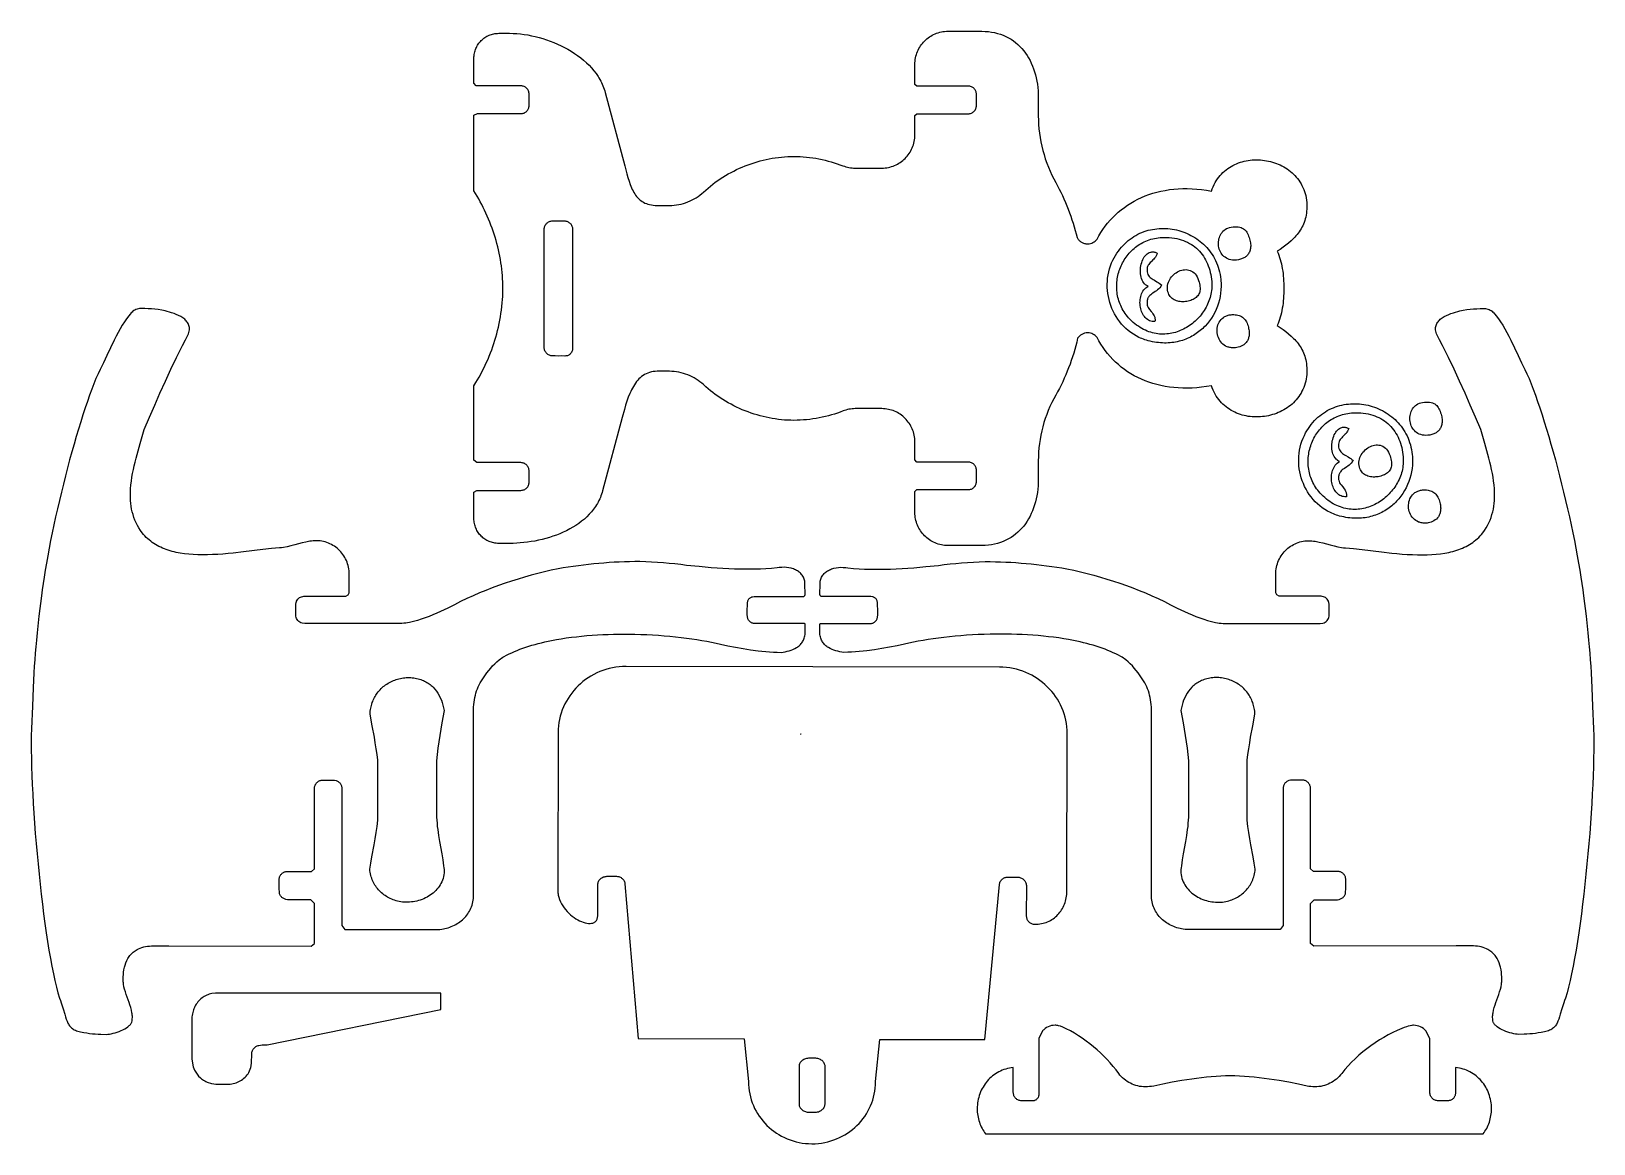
# Model space of a CAD drawing. Extents: x 0.4 to 47.6, y 0.4 to 33.9.
import ezdxf

# ---------------------------------------------------------------- set-up
doc = ezdxf.new("R2010")
doc.units = 0
for name, color, linetype in [('Centerline', 1, 'CONTINUOUS'), ('Default_Layer', 1, 'CONTINUOUS'), ('Layer_1', 1, 'CONTINUOUS')]:
    doc.layers.add(name, color=color, linetype=linetype)

msp = doc.modelspace()

# ---------------------------------------------------------------- linework, layer by layer
at = {"layer": 'Centerline'}
for points in [[(23.75, 16.053), (22.267, 16.051), (22.246, 16.051), (22.225, 16.054), (22.204, 16.058), (22.184, 16.065), (22.164, 16.073), (22.146, 16.083), (22.128, 16.095), (22.111, 16.108), (22.096, 16.123), (22.082, 16.139), (22.07, 16.157), (22.06, 16.175), (22.052, 16.195), (22.046, 16.215), (22.042, 16.236), (22.041, 16.258), (22.036, 16.276), (22.033, 16.297), (22.029, 16.348), (22.029, 16.408), (22.032, 16.472), (22.039, 16.597), (22.042, 16.65), (22.044, 16.691), (22.049, 16.715), (22.055, 16.737), (22.063, 16.757), (22.072, 16.776), (22.083, 16.792), (22.095, 16.806), (22.108, 16.819), (22.123, 16.83), (22.139, 16.84), (22.156, 16.848), (22.174, 16.855), (22.194, 16.86), (22.238, 16.868), (22.287, 16.871), (23.735, 16.871), (23.754, 16.886), (23.767, 16.9), (23.772, 16.909), (23.776, 16.921), (23.772, 17.254), (23.77, 17.291), (23.766, 17.326), (23.759, 17.359), (23.749, 17.391), (23.738, 17.422), (23.724, 17.451), (23.708, 17.479), (23.69, 17.506), (23.67, 17.531), (23.649, 17.555), (23.625, 17.577), (23.601, 17.598), (23.574, 17.618), (23.547, 17.636), (23.518, 17.653), (23.487, 17.668), (23.456, 17.682), (23.424, 17.695), (23.391, 17.706), (23.357, 17.716), (23.288, 17.731), (23.216, 17.741), (23.144, 17.746), (23.072, 17.745), (23, 17.738), (22.93, 17.726), (22.76, 17.712), (22.594, 17.702), (22.431, 17.694), (22.271, 17.689), (22.114, 17.686), (21.958, 17.686), (21.803, 17.688), (21.65, 17.693), (21.476, 17.7), (21.301, 17.709), (21.126, 17.721), (20.948, 17.734), (20.584, 17.766), (20.204, 17.803), (20.029, 17.826), (19.854, 17.846), (19.678, 17.864), (19.503, 17.878), (19.327, 17.891), (19.151, 17.901), (18.975, 17.909), (18.799, 17.916), (18.643, 17.916), (18.487, 17.913), (18.332, 17.909), (18.176, 17.903), (18.022, 17.896), (17.867, 17.886), (17.712, 17.875), (17.558, 17.862), (17.404, 17.848), (17.25, 17.831), (17.096, 17.813), (16.942, 17.794), (16.788, 17.773), (16.635, 17.75), (16.481, 17.726), (16.328, 17.7), (16.124, 17.656), (15.922, 17.609), (15.721, 17.559), (15.52, 17.506), (15.321, 17.451), (15.123, 17.392), (14.926, 17.33), (14.73, 17.265), (14.535, 17.197), (14.341, 17.125), (14.149, 17.05), (13.957, 16.972), (13.767, 16.889), (13.578, 16.803), (13.39, 16.714), (13.204, 16.62), (13.001, 16.518), (12.895, 16.465), (12.785, 16.413), (12.672, 16.361), (12.558, 16.311), (12.442, 16.264), (12.324, 16.219), (12.206, 16.178), (12.088, 16.142), (11.97, 16.11), (11.852, 16.085), (11.794, 16.074), (11.735, 16.065), (11.678, 16.058), (11.62, 16.053), (11.564, 16.05), (11.507, 16.049), (11.452, 16.05), (11.397, 16.053), (8.696, 16.053), (8.613, 16.063), (8.575, 16.077), (8.541, 16.095), (8.511, 16.116), (8.486, 16.14), (8.464, 16.168), (8.446, 16.199), (8.432, 16.234), (8.422, 16.274), (8.42, 16.37), (8.42, 16.503), (8.422, 16.572), (8.426, 16.635), (8.433, 16.689), (8.438, 16.711), (8.444, 16.729), (8.464, 16.76), (8.486, 16.788), (8.51, 16.812), (8.536, 16.832), (8.565, 16.848), (8.596, 16.861), (8.63, 16.869), (8.668, 16.874), (9.928, 16.874), (9.998, 16.918), (10.03, 16.981), (10.03, 17.641), (10.022, 17.696), (10.012, 17.75), (9.999, 17.803), (9.984, 17.854), (9.966, 17.904), (9.946, 17.953), (9.923, 18), (9.898, 18.046), (9.871, 18.09), (9.842, 18.133), (9.81, 18.174), (9.777, 18.213), (9.742, 18.25), (9.706, 18.285), (9.667, 18.319), (9.627, 18.35), (9.586, 18.38), (9.543, 18.407), (9.499, 18.432), (9.453, 18.455), (9.407, 18.475), (9.359, 18.493), (9.31, 18.509), (9.261, 18.522), (9.21, 18.533), (9.159, 18.54), (9.108, 18.546), (9.055, 18.548), (9.002, 18.548), (8.949, 18.544), (8.895, 18.538), (8.842, 18.529), (8.727, 18.506), (8.614, 18.479), (8.389, 18.42), (8.276, 18.392), (8.163, 18.366), (8.048, 18.345), (7.991, 18.337), (7.933, 18.331), (7.814, 18.322), (7.689, 18.311), (7.423, 18.281), (6.844, 18.21), (6.537, 18.175), (6.382, 18.16), (6.225, 18.146), (6.069, 18.135), (5.912, 18.127), (5.755, 18.122), (5.6, 18.121), (5.464, 18.123), (5.33, 18.129), (5.197, 18.14), (5.067, 18.154), (4.939, 18.173), (4.814, 18.197), (4.753, 18.212), (4.692, 18.227), (4.633, 18.244), (4.574, 18.262), (4.516, 18.282), (4.46, 18.303), (4.404, 18.326), (4.35, 18.35), (4.296, 18.376), (4.244, 18.404), (4.193, 18.433), (4.143, 18.464), (4.095, 18.497), (4.048, 18.532), (4.002, 18.569), (3.958, 18.608), (3.915, 18.648), (3.873, 18.691), (3.834, 18.736), (3.795, 18.783), (3.74, 18.857), (3.691, 18.933), (3.646, 19.011), (3.606, 19.09), (3.571, 19.17), (3.54, 19.252), (3.514, 19.334), (3.492, 19.418), (3.473, 19.502), (3.459, 19.587), (3.448, 19.673), (3.441, 19.76), (3.437, 19.848), (3.436, 19.936), (3.438, 20.024), (3.443, 20.113), (3.452, 20.228), (3.466, 20.343), (3.483, 20.458), (3.503, 20.574), (3.526, 20.689), (3.552, 20.804), (3.579, 20.918), (3.608, 21.032), (3.669, 21.257), (3.731, 21.478), (3.793, 21.693), (3.85, 21.9), (4.008, 22.268), (4.167, 22.633), (4.326, 22.996), (4.489, 23.355), (4.655, 23.714), (4.826, 24.071), (5.002, 24.427), (5.093, 24.605), (5.185, 24.783), (5.199, 24.823), (5.208, 24.862), (5.214, 24.899), (5.215, 24.935), (5.214, 24.969), (5.209, 25.002), (5.201, 25.033), (5.19, 25.064), (5.176, 25.093), (5.16, 25.12), (5.141, 25.147), (5.12, 25.172), (5.097, 25.196), (5.072, 25.22), (5.045, 25.241), (5.016, 25.262), (4.986, 25.282), (4.955, 25.301), (4.889, 25.336), (4.82, 25.367), (4.75, 25.394), (4.679, 25.419), (4.61, 25.44), (4.543, 25.459), (4.479, 25.475), (4.43, 25.486), (4.379, 25.496), (4.276, 25.512), (4.172, 25.523), (4.069, 25.532), (3.969, 25.538), (3.874, 25.542), (3.707, 25.55), (3.637, 25.527), (3.604, 25.514), (3.572, 25.499), (3.542, 25.483), (3.513, 25.463), (3.485, 25.44), (3.459, 25.414), (3.424, 25.373), (3.389, 25.33), (3.32, 25.238), (3.254, 25.141), (3.188, 25.039), (3.125, 24.932), (3.063, 24.822), (3.003, 24.708), (2.944, 24.593), (2.831, 24.361), (2.723, 24.132), (2.62, 23.912), (2.523, 23.709), (2.461, 23.578), (2.398, 23.434), (2.334, 23.279), (2.269, 23.112), (2.203, 22.934), (2.137, 22.747), (2.07, 22.55), (2.003, 22.346), (1.936, 22.133), (1.868, 21.914), (1.801, 21.689), (1.735, 21.459), (1.669, 21.224), (1.604, 20.985), (1.539, 20.743), (1.476, 20.499), (1.414, 20.253), (1.354, 20.006), (1.295, 19.759), (1.238, 19.513), (1.182, 19.269), (1.129, 19.026), (1.078, 18.787), (1.03, 18.551), (0.984, 18.32), (0.941, 18.093), (0.901, 17.873), (0.864, 17.659), (0.831, 17.453), (0.801, 17.255), (0.774, 17.066), (0.752, 16.887), (0.679, 16.269), (0.623, 15.771), (0.601, 15.553), (0.581, 15.349), (0.564, 15.154), (0.549, 14.961), (0.535, 14.766), (0.523, 14.563), (0.501, 14.112), (0.479, 13.564), (0.453, 12.878), (0.448, 12.678), (0.446, 12.463), (0.447, 12.233), (0.45, 11.991), (0.457, 11.737), (0.465, 11.473), (0.477, 11.199), (0.491, 10.917), (0.507, 10.628), (0.525, 10.332), (0.546, 10.032), (0.569, 9.728), (0.594, 9.421), (0.621, 9.113), (0.65, 8.805), (0.68, 8.497), (0.712, 8.192), (0.746, 7.89), (0.782, 7.591), (0.819, 7.299), (0.857, 7.013), (0.897, 6.734), (0.938, 6.464), (0.98, 6.205), (1.023, 5.956), (1.067, 5.72), (1.112, 5.497), (1.158, 5.289), (1.205, 5.096), (1.252, 4.921), (1.3, 4.763), (1.324, 4.691), (1.348, 4.624), (1.382, 4.529), (1.41, 4.438), (1.457, 4.274), (1.479, 4.2), (1.5, 4.131), (1.524, 4.067), (1.551, 4.009), (1.565, 3.981), (1.582, 3.955), (1.599, 3.931), (1.618, 3.907), (1.639, 3.885), (1.662, 3.864), (1.687, 3.845), (1.714, 3.827), (1.744, 3.81), (1.776, 3.794), (1.811, 3.78), (1.849, 3.767), (1.89, 3.755), (1.934, 3.744), (1.982, 3.735), (2.034, 3.727), (2.119, 3.713), (2.204, 3.7), (2.289, 3.69), (2.374, 3.682), (2.459, 3.676), (2.544, 3.672), (2.714, 3.667), (2.757, 3.672), (2.805, 3.679), (2.858, 3.69), (2.914, 3.703), (2.973, 3.719), (3.033, 3.738), (3.093, 3.759), (3.152, 3.783), (3.209, 3.809), (3.264, 3.837), (3.315, 3.867), (3.361, 3.898), (3.401, 3.932), (3.418, 3.949), (3.434, 3.967), (3.448, 3.985), (3.459, 4.004), (3.469, 4.022), (3.476, 4.042), (3.484, 4.074), (3.49, 4.108), (3.493, 4.142), (3.495, 4.177), (3.494, 4.213), (3.492, 4.249), (3.487, 4.286), (3.482, 4.323), (3.466, 4.399), (3.445, 4.476), (3.421, 4.555), (3.394, 4.634), (3.337, 4.794), (3.309, 4.873), (3.283, 4.952), (3.26, 5.03), (3.242, 5.106), (3.228, 5.181), (3.224, 5.218), (3.221, 5.254), (3.219, 5.327), (3.219, 5.4), (3.223, 5.473), (3.231, 5.546), (3.242, 5.619), (3.257, 5.69), (3.276, 5.76), (3.3, 5.828), (3.329, 5.894), (3.362, 5.957), (3.381, 5.987), (3.401, 6.016), (3.422, 6.044), (3.445, 6.072), (3.469, 6.098), (3.494, 6.123), (3.521, 6.147), (3.55, 6.17), (3.58, 6.192), (3.611, 6.212), (3.644, 6.231), (3.679, 6.249), (3.73, 6.27), (3.783, 6.289), (3.838, 6.304), (3.894, 6.315), (3.952, 6.325), (4.01, 6.332), (4.069, 6.337), (4.129, 6.34), (4.248, 6.342), (4.367, 6.341), (4.483, 6.339), (4.594, 6.339), (8.884, 6.33), (8.985, 6.409), (8.985, 7.609), (8.874, 7.723), (8.168, 7.723), (8.122, 7.735), (8.079, 7.752), (8.058, 7.762), (8.038, 7.773), (8.02, 7.786), (8.002, 7.799), (7.986, 7.814), (7.972, 7.831), (7.959, 7.848), (7.948, 7.867), (7.939, 7.887), (7.932, 7.909), (7.928, 7.932), (7.926, 7.957), (7.923, 8.055), (7.919, 8.176), (7.918, 8.237), (7.918, 8.295), (7.92, 8.348), (7.926, 8.393), (7.933, 8.413), (7.941, 8.433), (7.95, 8.451), (7.961, 8.468), (7.973, 8.485), (7.986, 8.5), (7.999, 8.514), (8.014, 8.527), (8.03, 8.538), (8.047, 8.548), (8.065, 8.557), (8.083, 8.565), (8.102, 8.571), (8.122, 8.576), (8.143, 8.579), (8.165, 8.581), (8.896, 8.581), (8.986, 8.658), (8.986, 11.131), (8.993, 11.152), (9.001, 11.173), (9.01, 11.193), (9.021, 11.212), (9.033, 11.229), (9.046, 11.246), (9.061, 11.261), (9.076, 11.275), (9.093, 11.288), (9.111, 11.299), (9.129, 11.309), (9.149, 11.317), (9.17, 11.323), (9.191, 11.328), (9.213, 11.331), (9.237, 11.332), (9.592, 11.331), (9.637, 11.317), (9.678, 11.3), (9.696, 11.289), (9.714, 11.278), (9.73, 11.265), (9.745, 11.252), (9.758, 11.237), (9.77, 11.221), (9.781, 11.203), (9.79, 11.185), (9.798, 11.164), (9.804, 11.143), (9.809, 11.12), (9.813, 11.095), (9.813, 6.953), (9.903, 6.832), (12.769, 6.83), (12.82, 6.837), (12.87, 6.846), (12.92, 6.857), (12.969, 6.87), (13.017, 6.884), (13.065, 6.9), (13.111, 6.918), (13.157, 6.938), (13.202, 6.959), (13.245, 6.982), (13.288, 7.007), (13.329, 7.033), (13.369, 7.061), (13.408, 7.09), (13.445, 7.121), (13.48, 7.154), (13.514, 7.188), (13.546, 7.224), (13.577, 7.261), (13.606, 7.3), (13.632, 7.34), (13.657, 7.381), (13.68, 7.424), (13.701, 7.469), (13.719, 7.514), (13.736, 7.561), (13.75, 7.61), (13.761, 7.659), (13.771, 7.71), (13.777, 7.763), (13.781, 7.816), (13.783, 7.871), (13.783, 13.532), (13.788, 13.607), (13.796, 13.679), (13.806, 13.75), (13.819, 13.82), (13.835, 13.888), (13.853, 13.954), (13.874, 14.019), (13.898, 14.083), (13.924, 14.145), (13.953, 14.207), (13.985, 14.268), (14.019, 14.329), (14.056, 14.389), (14.096, 14.448), (14.138, 14.508), (14.183, 14.567), (14.239, 14.637), (14.297, 14.707), (14.357, 14.774), (14.42, 14.839), (14.486, 14.9), (14.554, 14.957), (14.59, 14.984), (14.627, 15.01), (14.664, 15.034), (14.703, 15.057), (14.776, 15.097), (14.853, 15.135), (14.931, 15.173), (15.012, 15.209), (15.095, 15.243), (15.18, 15.277), (15.267, 15.309), (15.356, 15.339), (15.447, 15.369), (15.54, 15.397), (15.635, 15.424), (15.731, 15.449), (15.829, 15.474), (15.928, 15.497), (16.132, 15.54), (16.278, 15.568), (16.426, 15.593), (16.577, 15.616), (16.73, 15.636), (16.884, 15.655), (17.04, 15.671), (17.197, 15.686), (17.356, 15.698), (17.515, 15.708), (17.676, 15.717), (17.836, 15.723), (17.997, 15.728), (18.159, 15.731), (18.32, 15.732), (18.481, 15.731), (18.641, 15.729), (18.822, 15.724), (19.002, 15.717), (19.18, 15.708), (19.356, 15.697), (19.531, 15.684), (19.703, 15.669), (19.872, 15.653), (20.038, 15.635), (20.201, 15.615), (20.361, 15.593), (20.516, 15.57), (20.667, 15.545), (20.814, 15.519), (20.956, 15.491), (21.093, 15.462), (21.225, 15.432), (21.45, 15.383), (21.677, 15.338), (21.905, 15.297), (22.133, 15.262), (22.362, 15.233), (22.477, 15.22), (22.592, 15.209), (22.708, 15.199), (22.823, 15.191), (22.938, 15.185), (23.054, 15.18), (23.114, 15.19), (23.175, 15.201), (23.236, 15.215), (23.296, 15.232), (23.355, 15.251), (23.411, 15.273), (23.466, 15.298), (23.518, 15.327), (23.544, 15.344), (23.569, 15.362), (23.594, 15.382), (23.617, 15.402), (23.639, 15.424), (23.659, 15.447), (23.678, 15.471), (23.696, 15.496), (23.712, 15.523), (23.727, 15.552), (23.74, 15.582), (23.751, 15.613), (23.761, 15.646), (23.768, 15.681), (23.774, 15.717), (23.778, 15.755), (23.778, 16.03), (23.775, 16.039), (23.769, 16.046), (23.76, 16.051), (23.75, 16.053)], [(24.25, 16.053), (25.733, 16.051), (25.754, 16.051), (25.775, 16.054), (25.796, 16.058), (25.816, 16.065), (25.836, 16.073), (25.854, 16.083), (25.872, 16.095), (25.889, 16.108), (25.904, 16.123), (25.918, 16.139), (25.93, 16.157), (25.94, 16.175), (25.948, 16.195), (25.954, 16.215), (25.958, 16.236), (25.959, 16.258), (25.964, 16.276), (25.967, 16.297), (25.971, 16.348), (25.971, 16.408), (25.968, 16.472), (25.961, 16.597), (25.958, 16.65), (25.956, 16.691), (25.951, 16.715), (25.945, 16.737), (25.937, 16.757), (25.928, 16.776), (25.917, 16.792), (25.905, 16.806), (25.892, 16.819), (25.877, 16.83), (25.861, 16.84), (25.844, 16.848), (25.826, 16.855), (25.806, 16.86), (25.762, 16.868), (25.713, 16.871), (24.265, 16.871), (24.246, 16.886), (24.233, 16.9), (24.228, 16.909), (24.224, 16.921), (24.228, 17.254), (24.23, 17.291), (24.234, 17.326), (24.241, 17.359), (24.251, 17.391), (24.262, 17.422), (24.276, 17.451), (24.292, 17.479), (24.31, 17.506), (24.33, 17.531), (24.351, 17.555), (24.375, 17.577), (24.399, 17.598), (24.426, 17.618), (24.453, 17.636), (24.482, 17.653), (24.513, 17.668), (24.544, 17.682), (24.576, 17.695), (24.609, 17.706), (24.643, 17.716), (24.712, 17.731), (24.784, 17.741), (24.856, 17.746), (24.928, 17.745), (25, 17.738), (25.07, 17.726), (25.24, 17.712), (25.406, 17.702), (25.569, 17.694), (25.729, 17.689), (25.886, 17.686), (26.042, 17.686), (26.197, 17.688), (26.35, 17.693), (26.524, 17.7), (26.699, 17.709), (26.874, 17.721), (27.052, 17.734), (27.416, 17.766), (27.796, 17.803), (27.971, 17.826), (28.146, 17.846), (28.322, 17.864), (28.497, 17.878), (28.673, 17.891), (28.849, 17.901), (29.025, 17.909), (29.201, 17.916), (29.357, 17.916), (29.513, 17.913), (29.668, 17.909), (29.824, 17.903), (29.978, 17.896), (30.133, 17.886), (30.288, 17.875), (30.442, 17.862), (30.596, 17.848), (30.75, 17.831), (30.904, 17.813), (31.058, 17.794), (31.212, 17.773), (31.365, 17.75), (31.519, 17.726), (31.672, 17.7), (31.876, 17.656), (32.078, 17.609), (32.279, 17.559), (32.48, 17.506), (32.679, 17.451), (32.877, 17.392), (33.074, 17.33), (33.27, 17.265), (33.465, 17.197), (33.659, 17.125), (33.851, 17.05), (34.043, 16.972), (34.233, 16.889), (34.422, 16.803), (34.61, 16.714), (34.796, 16.62), (34.999, 16.518), (35.105, 16.465), (35.215, 16.413), (35.328, 16.361), (35.442, 16.311), (35.558, 16.264), (35.676, 16.219), (35.794, 16.178), (35.912, 16.142), (36.03, 16.11), (36.148, 16.085), (36.206, 16.074), (36.265, 16.065), (36.322, 16.058), (36.38, 16.053), (36.436, 16.05), (36.493, 16.049), (36.548, 16.05), (36.603, 16.053), (39.304, 16.053), (39.387, 16.063), (39.425, 16.077), (39.459, 16.095), (39.489, 16.116), (39.514, 16.14), (39.536, 16.168), (39.554, 16.199), (39.568, 16.234), (39.578, 16.274), (39.58, 16.37), (39.58, 16.503), (39.578, 16.572), (39.574, 16.635), (39.567, 16.689), (39.562, 16.711), (39.556, 16.729), (39.536, 16.76), (39.514, 16.788), (39.49, 16.812), (39.464, 16.832), (39.435, 16.848), (39.404, 16.861), (39.37, 16.869), (39.332, 16.874), (38.072, 16.874), (38.002, 16.918), (37.97, 16.981), (37.97, 17.641), (37.978, 17.696), (37.988, 17.75), (38.001, 17.803), (38.016, 17.854), (38.034, 17.904), (38.054, 17.953), (38.077, 18), (38.102, 18.046), (38.129, 18.09), (38.158, 18.133), (38.19, 18.174), (38.223, 18.213), (38.258, 18.25), (38.294, 18.285), (38.333, 18.319), (38.373, 18.35), (38.414, 18.38), (38.457, 18.407), (38.501, 18.432), (38.547, 18.455), (38.593, 18.475), (38.641, 18.493), (38.69, 18.509), (38.739, 18.522), (38.79, 18.533), (38.841, 18.54), (38.892, 18.546), (38.945, 18.548), (38.998, 18.548), (39.051, 18.544), (39.105, 18.538), (39.158, 18.529), (39.273, 18.506), (39.386, 18.479), (39.611, 18.42), (39.724, 18.392), (39.837, 18.366), (39.952, 18.345), (40.009, 18.337), (40.067, 18.331), (40.186, 18.322), (40.311, 18.311), (40.577, 18.281), (41.156, 18.21), (41.463, 18.175), (41.618, 18.16), (41.775, 18.146), (41.931, 18.135), (42.088, 18.127), (42.245, 18.122), (42.4, 18.121), (42.536, 18.123), (42.67, 18.129), (42.803, 18.14), (42.933, 18.154), (43.061, 18.173), (43.186, 18.197), (43.247, 18.212), (43.308, 18.227), (43.367, 18.244), (43.426, 18.262), (43.484, 18.282), (43.54, 18.303), (43.596, 18.326), (43.65, 18.35), (43.704, 18.376), (43.756, 18.404), (43.807, 18.433), (43.857, 18.464), (43.905, 18.497), (43.952, 18.532), (43.998, 18.569), (44.042, 18.608), (44.085, 18.648), (44.127, 18.691), (44.166, 18.736), (44.205, 18.783), (44.26, 18.857), (44.309, 18.933), (44.354, 19.011), (44.394, 19.09), (44.429, 19.17), (44.46, 19.252), (44.486, 19.334), (44.508, 19.418), (44.527, 19.502), (44.541, 19.587), (44.552, 19.673), (44.559, 19.76), (44.563, 19.848), (44.564, 19.936), (44.562, 20.024), (44.557, 20.113), (44.548, 20.228), (44.534, 20.343), (44.517, 20.458), (44.497, 20.574), (44.474, 20.689), (44.448, 20.804), (44.421, 20.918), (44.392, 21.032), (44.331, 21.257), (44.269, 21.478), (44.207, 21.693), (44.15, 21.9), (43.992, 22.268), (43.833, 22.633), (43.674, 22.996), (43.511, 23.355), (43.345, 23.714), (43.174, 24.071), (42.998, 24.427), (42.907, 24.605), (42.815, 24.783), (42.801, 24.823), (42.792, 24.862), (42.786, 24.899), (42.785, 24.935), (42.786, 24.969), (42.791, 25.002), (42.799, 25.033), (42.81, 25.064), (42.824, 25.093), (42.84, 25.12), (42.859, 25.147), (42.88, 25.172), (42.903, 25.196), (42.928, 25.22), (42.955, 25.241), (42.984, 25.262), (43.014, 25.282), (43.045, 25.301), (43.111, 25.336), (43.18, 25.367), (43.25, 25.394), (43.321, 25.419), (43.39, 25.44), (43.457, 25.459), (43.521, 25.475), (43.57, 25.486), (43.621, 25.496), (43.724, 25.512), (43.828, 25.523), (43.931, 25.532), (44.031, 25.538), (44.126, 25.542), (44.293, 25.55), (44.363, 25.527), (44.396, 25.514), (44.428, 25.499), (44.458, 25.483), (44.487, 25.463), (44.515, 25.44), (44.541, 25.414), (44.576, 25.373), (44.611, 25.33), (44.68, 25.238), (44.746, 25.141), (44.812, 25.039), (44.875, 24.932), (44.937, 24.822), (44.997, 24.708), (45.056, 24.593), (45.169, 24.361), (45.277, 24.132), (45.38, 23.912), (45.477, 23.709), (45.539, 23.578), (45.602, 23.434), (45.666, 23.279), (45.731, 23.112), (45.797, 22.934), (45.863, 22.747), (45.93, 22.55), (45.997, 22.346), (46.064, 22.133), (46.132, 21.914), (46.199, 21.689), (46.265, 21.459), (46.331, 21.224), (46.396, 20.985), (46.461, 20.743), (46.524, 20.499), (46.586, 20.253), (46.646, 20.006), (46.705, 19.759), (46.762, 19.513), (46.818, 19.269), (46.871, 19.026), (46.922, 18.787), (46.97, 18.551), (47.016, 18.32), (47.059, 18.093), (47.099, 17.873), (47.136, 17.659), (47.169, 17.453), (47.199, 17.255), (47.226, 17.066), (47.248, 16.887), (47.321, 16.269), (47.377, 15.771), (47.399, 15.553), (47.419, 15.349), (47.436, 15.154), (47.451, 14.961), (47.465, 14.766), (47.477, 14.563), (47.499, 14.112), (47.521, 13.564), (47.547, 12.878), (47.552, 12.678), (47.554, 12.463), (47.553, 12.233), (47.55, 11.991), (47.543, 11.737), (47.535, 11.473), (47.523, 11.199), (47.509, 10.917), (47.493, 10.628), (47.475, 10.332), (47.454, 10.032), (47.431, 9.728), (47.406, 9.421), (47.379, 9.113), (47.35, 8.805), (47.32, 8.497), (47.288, 8.192), (47.254, 7.89), (47.218, 7.591), (47.181, 7.299), (47.143, 7.013), (47.103, 6.734), (47.062, 6.464), (47.02, 6.205), (46.977, 5.956), (46.933, 5.72), (46.888, 5.497), (46.842, 5.289), (46.795, 5.096), (46.748, 4.921), (46.7, 4.763), (46.676, 4.691), (46.652, 4.624), (46.618, 4.529), (46.59, 4.438), (46.543, 4.274), (46.521, 4.2), (46.5, 4.131), (46.476, 4.067), (46.449, 4.009), (46.435, 3.981), (46.418, 3.955), (46.401, 3.931), (46.382, 3.907), (46.361, 3.885), (46.338, 3.864), (46.313, 3.845), (46.286, 3.827), (46.256, 3.81), (46.224, 3.794), (46.189, 3.78), (46.151, 3.767), (46.11, 3.755), (46.066, 3.744), (46.018, 3.735), (45.966, 3.727), (45.881, 3.713), (45.796, 3.7), (45.711, 3.69), (45.626, 3.682), (45.541, 3.676), (45.456, 3.672), (45.286, 3.667), (45.243, 3.672), (45.195, 3.679), (45.142, 3.69), (45.086, 3.703), (45.027, 3.719), (44.967, 3.738), (44.907, 3.759), (44.848, 3.783), (44.791, 3.809), (44.736, 3.837), (44.685, 3.867), (44.639, 3.898), (44.599, 3.932), (44.582, 3.949), (44.566, 3.967), (44.552, 3.985), (44.541, 4.004), (44.531, 4.022), (44.524, 4.042), (44.516, 4.074), (44.51, 4.108), (44.507, 4.142), (44.505, 4.177), (44.506, 4.213), (44.508, 4.249), (44.513, 4.286), (44.518, 4.323), (44.534, 4.399), (44.555, 4.476), (44.579, 4.555), (44.606, 4.634), (44.663, 4.794), (44.691, 4.873), (44.717, 4.952), (44.74, 5.03), (44.758, 5.106), (44.772, 5.181), (44.776, 5.218), (44.779, 5.254), (44.781, 5.327), (44.781, 5.4), (44.777, 5.473), (44.769, 5.546), (44.758, 5.619), (44.743, 5.69), (44.724, 5.76), (44.7, 5.828), (44.671, 5.894), (44.638, 5.957), (44.619, 5.987), (44.599, 6.016), (44.578, 6.044), (44.555, 6.072), (44.531, 6.098), (44.506, 6.123), (44.479, 6.147), (44.45, 6.17), (44.42, 6.192), (44.389, 6.212), (44.356, 6.231), (44.321, 6.249), (44.27, 6.27), (44.217, 6.289), (44.162, 6.304), (44.106, 6.315), (44.048, 6.325), (43.99, 6.332), (43.931, 6.337), (43.871, 6.34), (43.752, 6.342), (43.633, 6.341), (43.517, 6.339), (43.406, 6.339), (39.116, 6.33), (39.015, 6.409), (39.015, 7.609), (39.126, 7.723), (39.832, 7.723), (39.878, 7.735), (39.921, 7.752), (39.942, 7.762), (39.962, 7.773), (39.98, 7.786), (39.998, 7.799), (40.014, 7.814), (40.028, 7.831), (40.041, 7.848), (40.052, 7.867), (40.061, 7.887), (40.068, 7.909), (40.072, 7.932), (40.074, 7.957), (40.077, 8.055), (40.081, 8.176), (40.082, 8.237), (40.082, 8.295), (40.08, 8.348), (40.074, 8.393), (40.067, 8.413), (40.059, 8.433), (40.05, 8.451), (40.039, 8.468), (40.027, 8.485), (40.014, 8.5), (40.001, 8.514), (39.986, 8.527), (39.97, 8.538), (39.953, 8.548), (39.935, 8.557), (39.917, 8.565), (39.898, 8.571), (39.878, 8.576), (39.857, 8.579), (39.835, 8.581), (39.104, 8.581), (39.014, 8.658), (39.014, 11.131), (39.007, 11.152), (38.999, 11.173), (38.99, 11.193), (38.979, 11.212), (38.967, 11.229), (38.954, 11.246), (38.939, 11.261), (38.924, 11.275), (38.907, 11.288), (38.889, 11.299), (38.871, 11.309), (38.851, 11.317), (38.83, 11.323), (38.809, 11.328), (38.787, 11.331), (38.763, 11.332), (38.408, 11.331), (38.363, 11.317), (38.322, 11.3), (38.304, 11.289), (38.286, 11.278), (38.27, 11.265), (38.255, 11.252), (38.242, 11.237), (38.23, 11.221), (38.219, 11.203), (38.21, 11.185), (38.202, 11.164), (38.196, 11.143), (38.191, 11.12), (38.187, 11.095), (38.187, 6.953), (38.097, 6.832), (35.231, 6.83), (35.18, 6.837), (35.13, 6.846), (35.08, 6.857), (35.031, 6.87), (34.983, 6.884), (34.935, 6.9), (34.889, 6.918), (34.843, 6.938), (34.798, 6.959), (34.755, 6.982), (34.712, 7.007), (34.671, 7.033), (34.631, 7.061), (34.592, 7.09), (34.555, 7.121), (34.52, 7.154), (34.486, 7.188), (34.454, 7.224), (34.423, 7.261), (34.394, 7.3), (34.368, 7.34), (34.343, 7.381), (34.32, 7.424), (34.299, 7.469), (34.281, 7.514), (34.264, 7.561), (34.25, 7.61), (34.239, 7.659), (34.229, 7.71), (34.223, 7.763), (34.219, 7.816), (34.217, 7.871), (34.217, 13.532), (34.212, 13.607), (34.204, 13.679), (34.194, 13.75), (34.181, 13.82), (34.165, 13.888), (34.147, 13.954), (34.126, 14.019), (34.102, 14.083), (34.076, 14.145), (34.047, 14.207), (34.015, 14.268), (33.981, 14.329), (33.944, 14.389), (33.904, 14.448), (33.862, 14.508), (33.817, 14.567), (33.761, 14.637), (33.703, 14.707), (33.643, 14.774), (33.58, 14.839), (33.514, 14.9), (33.446, 14.957), (33.41, 14.984), (33.373, 15.01), (33.336, 15.034), (33.297, 15.057), (33.224, 15.097), (33.147, 15.135), (33.069, 15.173), (32.988, 15.209), (32.905, 15.243), (32.82, 15.277), (32.733, 15.309), (32.644, 15.339), (32.553, 15.369), (32.46, 15.397), (32.365, 15.424), (32.269, 15.449), (32.171, 15.474), (32.072, 15.497), (31.868, 15.54), (31.722, 15.568), (31.574, 15.593), (31.423, 15.616), (31.27, 15.636), (31.116, 15.655), (30.96, 15.671), (30.803, 15.686), (30.644, 15.698), (30.485, 15.708), (30.324, 15.717), (30.164, 15.723), (30.003, 15.728), (29.841, 15.731), (29.68, 15.732), (29.519, 15.731), (29.359, 15.729), (29.178, 15.724), (28.998, 15.717), (28.82, 15.708), (28.644, 15.697), (28.469, 15.684), (28.297, 15.669), (28.128, 15.653), (27.962, 15.635), (27.799, 15.615), (27.639, 15.593), (27.484, 15.57), (27.333, 15.545), (27.186, 15.519), (27.044, 15.491), (26.907, 15.462), (26.775, 15.432), (26.55, 15.383), (26.323, 15.338), (26.095, 15.297), (25.867, 15.262), (25.638, 15.233), (25.523, 15.22), (25.408, 15.209), (25.292, 15.199), (25.177, 15.191), (25.062, 15.185), (24.946, 15.18), (24.886, 15.19), (24.825, 15.201), (24.764, 15.215), (24.704, 15.232), (24.645, 15.251), (24.589, 15.273), (24.534, 15.298), (24.482, 15.327), (24.456, 15.344), (24.431, 15.362), (24.406, 15.382), (24.383, 15.402), (24.361, 15.424), (24.341, 15.447), (24.322, 15.471), (24.304, 15.496), (24.288, 15.523), (24.273, 15.552), (24.26, 15.582), (24.249, 15.613), (24.239, 15.646), (24.232, 15.681), (24.226, 15.717), (24.222, 15.755), (24.222, 16.03), (24.225, 16.039), (24.231, 16.046), (24.24, 16.051), (24.25, 16.053)], [(5.486, 2.414), (5.548, 2.359), (5.58, 2.334), (5.611, 2.31), (5.644, 2.287), (5.678, 2.266), (5.714, 2.246), (5.752, 2.228), (5.882, 2.185), (5.946, 2.177), (6.01, 2.172), (6.074, 2.169), (6.138, 2.168), (6.267, 2.168), (6.396, 2.169), (6.443, 2.173), (6.49, 2.179), (6.535, 2.188), (6.58, 2.2), (6.623, 2.213), (6.666, 2.23), (6.707, 2.249), (6.747, 2.27), (6.785, 2.293), (6.822, 2.319), (6.858, 2.347), (6.892, 2.378), (6.924, 2.41), (6.954, 2.445), (6.982, 2.483), (7.008, 2.522), (7.03, 2.571), (7.049, 2.62), (7.064, 2.669), (7.076, 2.721), (7.085, 2.81), (7.09, 2.897), (7.092, 2.984), (7.092, 3.074), (7.099, 3.132), (7.105, 3.157), (7.112, 3.18), (7.122, 3.202), (7.135, 3.224), (7.152, 3.245), (7.173, 3.268), (7.193, 3.285), (7.214, 3.299), (7.236, 3.311), (7.259, 3.322), (7.283, 3.331), (7.307, 3.338), (7.358, 3.348), (7.409, 3.353), (7.461, 3.354), (7.512, 3.353), (7.562, 3.351), (12.79, 4.42), (12.79, 4.914), (6.003, 4.914), (5.891, 4.902), (5.811, 4.878), (5.773, 4.864), (5.736, 4.849), (5.7, 4.831), (5.664, 4.812), (5.629, 4.79), (5.594, 4.766), (5.559, 4.737), (5.527, 4.707), (5.497, 4.677), (5.47, 4.646), (5.444, 4.614), (5.421, 4.582), (5.4, 4.549), (5.381, 4.514), (5.364, 4.479), (5.349, 4.443), (5.336, 4.405), (5.324, 4.366), (5.314, 4.326), (5.305, 4.285), (5.298, 4.241), (5.292, 4.197), (5.292, 2.921), (5.324, 2.692), (5.368, 2.594), (5.486, 2.414)]]:
    msp.add_lwpolyline(points, close=True, dxfattribs=at)
at = {"layer": 'Default_Layer'}
for points in [[(31.994, 24.647), (31.967, 24.534), (31.938, 24.421), (31.907, 24.309), (31.874, 24.198), (31.839, 24.088), (31.802, 23.978), (31.764, 23.869), (31.723, 23.761), (31.681, 23.654), (31.637, 23.548), (31.591, 23.443), (31.543, 23.339), (31.493, 23.236), (31.442, 23.134), (31.388, 23.033), (31.333, 22.934), (31.271, 22.822), (31.213, 22.709), (31.159, 22.593), (31.108, 22.474), (31.061, 22.354), (31.018, 22.232), (30.978, 22.108), (30.943, 21.983), (30.911, 21.857), (30.884, 21.73), (30.861, 21.602), (30.842, 21.473), (30.826, 21.344), (30.816, 21.215), (30.809, 21.086), (30.807, 20.957), (30.807, 20.403), (30.805, 20.3), (30.8, 20.199), (30.791, 20.099), (30.779, 20.001), (30.763, 19.904), (30.744, 19.809), (30.721, 19.716), (30.695, 19.626), (30.666, 19.537), (30.633, 19.451), (30.597, 19.367), (30.558, 19.286), (30.515, 19.208), (30.469, 19.132), (30.419, 19.059), (30.367, 18.99), (30.311, 18.923), (30.252, 18.861), (30.19, 18.801), (30.125, 18.745), (30.056, 18.693), (29.985, 18.645), (29.91, 18.601), (29.832, 18.56), (29.751, 18.524), (29.667, 18.493), (29.58, 18.466), (29.49, 18.443), (29.397, 18.426), (29.302, 18.413), (29.203, 18.405), (29.101, 18.403), (28.086, 18.403), (28.035, 18.404), (27.984, 18.408), (27.934, 18.414), (27.885, 18.423), (27.837, 18.434), (27.789, 18.448), (27.743, 18.464), (27.697, 18.482), (27.653, 18.502), (27.61, 18.524), (27.568, 18.548), (27.527, 18.574), (27.488, 18.602), (27.45, 18.632), (27.414, 18.663), (27.379, 18.696), (27.346, 18.731), (27.315, 18.768), (27.285, 18.805), (27.257, 18.845), (27.231, 18.885), (27.207, 18.927), (27.185, 18.97), (27.165, 19.014), (27.147, 19.06), (27.131, 19.106), (27.118, 19.154), (27.106, 19.202), (27.098, 19.251), (27.091, 19.301), (27.087, 19.351), (27.086, 19.403), (27.086, 20.032), (27.141, 20.086), (28.694, 20.086), (28.72, 20.087), (28.744, 20.091), (28.768, 20.097), (28.791, 20.105), (28.813, 20.116), (28.834, 20.129), (28.853, 20.143), (28.871, 20.159), (28.887, 20.177), (28.901, 20.196), (28.914, 20.217), (28.924, 20.239), (28.933, 20.262), (28.939, 20.286), (28.943, 20.31), (28.944, 20.336), (28.944, 20.669), (28.943, 20.694), (28.939, 20.719), (28.933, 20.743), (28.924, 20.766), (28.914, 20.788), (28.901, 20.808), (28.887, 20.828), (28.871, 20.845), (28.853, 20.862), (28.834, 20.876), (28.813, 20.888), (28.791, 20.899), (28.768, 20.907), (28.744, 20.914), (28.72, 20.917), (28.694, 20.919), (27.141, 20.919), (27.086, 20.983), (27.086, 21.528), (27.085, 21.579), (27.081, 21.63), (27.074, 21.68), (27.066, 21.729), (27.054, 21.777), (27.041, 21.825), (27.025, 21.871), (27.007, 21.916), (26.987, 21.961), (26.965, 22.004), (26.941, 22.046), (26.915, 22.086), (26.887, 22.125), (26.857, 22.163), (26.826, 22.2), (26.793, 22.234), (26.758, 22.267), (26.722, 22.299), (26.684, 22.329), (26.645, 22.357), (26.604, 22.383), (26.562, 22.407), (26.519, 22.429), (26.475, 22.449), (26.429, 22.467), (26.383, 22.483), (26.335, 22.496), (26.287, 22.507), (26.238, 22.516), (26.188, 22.522), (26.137, 22.526), (26.086, 22.528), (25.288, 22.528), (25.241, 22.526), (25.193, 22.523), (25.146, 22.517), (25.099, 22.509), (25.053, 22.498), (25.007, 22.486), (24.963, 22.472), (24.921, 22.457), (24.836, 22.425), (24.749, 22.395), (24.661, 22.366), (24.571, 22.34), (24.479, 22.315), (24.387, 22.291), (24.294, 22.27), (24.2, 22.251), (24.106, 22.233), (24.011, 22.218), (23.915, 22.205), (23.82, 22.194), (23.725, 22.186), (23.63, 22.18), (23.535, 22.176), (23.441, 22.175), (23.347, 22.176), (23.254, 22.179), (23.16, 22.185), (23.066, 22.193), (22.973, 22.204), (22.879, 22.217), (22.786, 22.231), (22.694, 22.249), (22.601, 22.268), (22.509, 22.289), (22.418, 22.313), (22.327, 22.338), (22.237, 22.366), (22.147, 22.396), (22.058, 22.428), (21.97, 22.461), (21.883, 22.497), (21.796, 22.535), (21.711, 22.574), (21.626, 22.616), (21.543, 22.659), (21.461, 22.704), (21.379, 22.751), (21.3, 22.8), (21.221, 22.85), (21.144, 22.903), (21.068, 22.956), (20.994, 23.012), (20.921, 23.069), (20.85, 23.128), (20.78, 23.189), (20.712, 23.251), (20.661, 23.296), (20.607, 23.34), (20.551, 23.381), (20.493, 23.419), (20.433, 23.455), (20.371, 23.488), (20.307, 23.518), (20.242, 23.545), (20.176, 23.57), (20.108, 23.591), (20.04, 23.61), (19.97, 23.625), (19.901, 23.637), (19.831, 23.646), (19.76, 23.651), (19.69, 23.653), (19.32, 23.653), (19.258, 23.651), (19.198, 23.644), (19.141, 23.634), (19.086, 23.619), (19.034, 23.601), (18.985, 23.58), (18.937, 23.555), (18.892, 23.526), (18.849, 23.495), (18.808, 23.461), (18.769, 23.423), (18.732, 23.383), (18.696, 23.341), (18.663, 23.296), (18.631, 23.249), (18.6, 23.2), (18.571, 23.149), (18.544, 23.097), (18.518, 23.042), (18.493, 22.987), (18.446, 22.871), (18.404, 22.752), (18.365, 22.631), (18.328, 22.507), (18.261, 22.262), (17.671, 20.049), (17.657, 19.998), (17.641, 19.949), (17.623, 19.9), (17.604, 19.852), (17.584, 19.805), (17.562, 19.759), (17.539, 19.714), (17.514, 19.669), (17.488, 19.626), (17.461, 19.583), (17.432, 19.541), (17.402, 19.5), (17.338, 19.42), (17.27, 19.344), (17.198, 19.271), (17.121, 19.201), (17.04, 19.134), (16.956, 19.071), (16.868, 19.011), (16.776, 18.954), (16.682, 18.901), (16.586, 18.85), (16.486, 18.803), (16.385, 18.759), (16.281, 18.718), (16.176, 18.68), (16.069, 18.646), (15.961, 18.614), (15.852, 18.586), (15.742, 18.56), (15.632, 18.538), (15.522, 18.519), (15.411, 18.502), (15.301, 18.489), (15.191, 18.479), (15.082, 18.472), (14.974, 18.467), (14.867, 18.466), (14.541, 18.466), (14.503, 18.467), (14.465, 18.47), (14.427, 18.474), (14.39, 18.481), (14.354, 18.489), (14.318, 18.499), (14.284, 18.511), (14.25, 18.525), (14.216, 18.54), (14.184, 18.556), (14.153, 18.575), (14.122, 18.594), (14.093, 18.615), (14.064, 18.637), (14.037, 18.661), (14.011, 18.686), (13.986, 18.712), (13.963, 18.739), (13.94, 18.767), (13.919, 18.797), (13.9, 18.827), (13.882, 18.859), (13.865, 18.891), (13.85, 18.924), (13.837, 18.958), (13.825, 18.993), (13.815, 19.029), (13.806, 19.065), (13.8, 19.102), (13.795, 19.139), (13.792, 19.177), (13.791, 19.216), (13.791, 20.01), (13.875, 20.065), (15.207, 20.065), (15.233, 20.066), (15.257, 20.07), (15.281, 20.076), (15.304, 20.084), (15.326, 20.095), (15.347, 20.108), (15.366, 20.122), (15.384, 20.138), (15.4, 20.156), (15.414, 20.175), (15.427, 20.196), (15.437, 20.218), (15.446, 20.241), (15.452, 20.265), (15.456, 20.289), (15.457, 20.315), (15.457, 20.645), (15.456, 20.67), (15.452, 20.695), (15.446, 20.72), (15.437, 20.743), (15.427, 20.765), (15.414, 20.786), (15.4, 20.806), (15.384, 20.824), (15.366, 20.841), (15.347, 20.856), (15.326, 20.869), (15.304, 20.88), (15.281, 20.889), (15.257, 20.895), (15.233, 20.899), (15.207, 20.901), (13.882, 20.901), (13.791, 20.977), (13.791, 23.217), (13.854, 23.316), (13.902, 23.397), (13.95, 23.479), (13.996, 23.563), (14.043, 23.653), (14.089, 23.744), (14.134, 23.836), (14.176, 23.929), (14.217, 24.021), (14.255, 24.114), (14.292, 24.208), (14.328, 24.302), (14.361, 24.397), (14.394, 24.492), (14.424, 24.588), (14.453, 24.685), (14.48, 24.785), (14.506, 24.886), (14.531, 24.987), (14.553, 25.089), (14.573, 25.191), (14.592, 25.294), (14.608, 25.396), (14.623, 25.5), (14.636, 25.608), (14.647, 25.718), (14.654, 25.814), (14.66, 25.911), (14.664, 26.008), (14.666, 26.105), (14.666, 26.153), (14.665, 26.249), (14.662, 26.346), (14.657, 26.442), (14.651, 26.539), (14.642, 26.636), (14.632, 26.733), (14.62, 26.83), (14.606, 26.927), (14.59, 27.023), (14.572, 27.12), (14.553, 27.216), (14.532, 27.311), (14.509, 27.407), (14.485, 27.502), (14.459, 27.597), (14.432, 27.691), (14.403, 27.784), (14.372, 27.877), (14.34, 27.97), (14.306, 28.061), (14.271, 28.152), (14.234, 28.242), (14.196, 28.332), (14.156, 28.42), (14.115, 28.507), (14.073, 28.594), (14.029, 28.679), (13.984, 28.763), (13.938, 28.847), (13.89, 28.929), (13.841, 29.009), (13.791, 29.089), (13.791, 31.372), (13.898, 31.419), (15.207, 31.419), (15.233, 31.42), (15.257, 31.424), (15.281, 31.43), (15.304, 31.438), (15.326, 31.449), (15.347, 31.462), (15.366, 31.476), (15.384, 31.492), (15.4, 31.51), (15.414, 31.529), (15.427, 31.55), (15.437, 31.572), (15.446, 31.595), (15.452, 31.619), (15.456, 31.643), (15.457, 31.669), (15.457, 32.005), (15.456, 32.03), (15.452, 32.055), (15.446, 32.079), (15.437, 32.102), (15.427, 32.124), (15.414, 32.144), (15.4, 32.164), (15.384, 32.181), (15.366, 32.198), (15.347, 32.212), (15.326, 32.224), (15.304, 32.235), (15.281, 32.243), (15.257, 32.25), (15.233, 32.253), (15.207, 32.255), (13.863, 32.255), (13.791, 32.333), (13.791, 33.09), (13.792, 33.128), (13.795, 33.166), (13.8, 33.204), (13.806, 33.24), (13.815, 33.277), (13.825, 33.312), (13.837, 33.347), (13.85, 33.381), (13.865, 33.414), (13.882, 33.447), (13.9, 33.478), (13.919, 33.508), (13.94, 33.538), (13.963, 33.566), (13.986, 33.593), (14.011, 33.62), (14.037, 33.644), (14.064, 33.668), (14.093, 33.69), (14.122, 33.711), (14.153, 33.731), (14.184, 33.749), (14.216, 33.766), (14.25, 33.781), (14.284, 33.794), (14.318, 33.806), (14.354, 33.816), (14.39, 33.824), (14.427, 33.831), (14.465, 33.836), (14.503, 33.839), (14.541, 33.84), (14.867, 33.84), (14.974, 33.838), (15.083, 33.832), (15.193, 33.822), (15.304, 33.808), (15.417, 33.79), (15.529, 33.768), (15.642, 33.743), (15.755, 33.714), (15.868, 33.682), (15.98, 33.646), (16.091, 33.606), (16.202, 33.563), (16.31, 33.516), (16.418, 33.466), (16.523, 33.413), (16.626, 33.357), (16.727, 33.297), (16.824, 33.235), (16.919, 33.169), (17.011, 33.1), (17.098, 33.028), (17.182, 32.954), (17.262, 32.876), (17.338, 32.796), (17.409, 32.713), (17.474, 32.627), (17.535, 32.539), (17.563, 32.494), (17.59, 32.448), (17.615, 32.402), (17.639, 32.355), (17.661, 32.307), (17.682, 32.259), (17.701, 32.21), (17.719, 32.16), (17.735, 32.11), (17.749, 32.06), (18.339, 29.845), (18.403, 29.606), (18.435, 29.492), (18.469, 29.383), (18.506, 29.279), (18.546, 29.181), (18.567, 29.134), (18.59, 29.089), (18.614, 29.045), (18.639, 29.004), (18.666, 28.964), (18.694, 28.926), (18.724, 28.891), (18.756, 28.857), (18.79, 28.826), (18.826, 28.797), (18.864, 28.77), (18.904, 28.746), (18.947, 28.725), (18.992, 28.706), (19.039, 28.69), (19.09, 28.676), (19.143, 28.666), (19.199, 28.658), (19.258, 28.653), (19.32, 28.652), (19.69, 28.652), (19.76, 28.653), (19.831, 28.659), (19.901, 28.667), (19.97, 28.679), (20.04, 28.695), (20.108, 28.713), (20.176, 28.735), (20.242, 28.759), (20.307, 28.787), (20.371, 28.817), (20.433, 28.85), (20.493, 28.886), (20.551, 28.925), (20.607, 28.966), (20.661, 29.009), (20.712, 29.055), (20.78, 29.117), (20.85, 29.177), (20.921, 29.236), (20.994, 29.293), (21.068, 29.349), (21.144, 29.403), (21.221, 29.455), (21.3, 29.505), (21.379, 29.554), (21.461, 29.601), (21.543, 29.646), (21.626, 29.69), (21.711, 29.731), (21.796, 29.771), (21.883, 29.808), (21.97, 29.844), (22.058, 29.878), (22.147, 29.909), (22.237, 29.939), (22.327, 29.967), (22.418, 29.993), (22.509, 30.016), (22.601, 30.037), (22.694, 30.057), (22.786, 30.074), (22.879, 30.089), (22.973, 30.101), (23.066, 30.112), (23.16, 30.12), (23.254, 30.126), (23.347, 30.129), (23.441, 30.131), (23.535, 30.129), (23.629, 30.126), (23.723, 30.119), (23.818, 30.111), (23.912, 30.1), (24.006, 30.087), (24.1, 30.072), (24.194, 30.055), (24.287, 30.035), (24.379, 30.014), (24.471, 29.991), (24.562, 29.966), (24.652, 29.939), (24.741, 29.91), (24.829, 29.88), (24.916, 29.849), (24.961, 29.833), (25.007, 29.819), (25.053, 29.807), (25.1, 29.796), (25.147, 29.788), (25.194, 29.782), (25.241, 29.778), (25.288, 29.777), (26.086, 29.777), (26.137, 29.778), (26.188, 29.782), (26.238, 29.788), (26.287, 29.797), (26.335, 29.808), (26.383, 29.822), (26.429, 29.838), (26.475, 29.856), (26.519, 29.876), (26.562, 29.898), (26.604, 29.922), (26.645, 29.948), (26.684, 29.976), (26.722, 30.006), (26.758, 30.037), (26.793, 30.07), (26.826, 30.105), (26.857, 30.142), (26.887, 30.179), (26.915, 30.219), (26.941, 30.259), (26.965, 30.301), (26.987, 30.344), (27.007, 30.388), (27.025, 30.434), (27.041, 30.48), (27.054, 30.528), (27.066, 30.576), (27.074, 30.625), (27.081, 30.675), (27.085, 30.725), (27.086, 30.777), (27.086, 31.365), (27.148, 31.416), (28.694, 31.416), (28.72, 31.417), (28.744, 31.421), (28.768, 31.427), (28.791, 31.435), (28.813, 31.446), (28.834, 31.459), (28.853, 31.473), (28.871, 31.489), (28.887, 31.507), (28.901, 31.526), (28.914, 31.547), (28.924, 31.569), (28.933, 31.592), (28.939, 31.616), (28.943, 31.64), (28.944, 31.666), (28.944, 31.999), (28.943, 32.024), (28.939, 32.049), (28.933, 32.073), (28.924, 32.096), (28.914, 32.118), (28.901, 32.138), (28.887, 32.158), (28.87, 32.175), (28.853, 32.192), (28.833, 32.206), (28.813, 32.218), (28.791, 32.229), (28.768, 32.237), (28.744, 32.244), (28.719, 32.247), (28.694, 32.249), (27.148, 32.249), (27.086, 32.302), (27.086, 32.902), (27.087, 32.953), (27.091, 33.004), (27.098, 33.054), (27.106, 33.103), (27.118, 33.151), (27.131, 33.199), (27.147, 33.245), (27.165, 33.29), (27.185, 33.335), (27.207, 33.378), (27.231, 33.42), (27.257, 33.46), (27.285, 33.499), (27.315, 33.537), (27.346, 33.574), (27.379, 33.608), (27.414, 33.641), (27.45, 33.673), (27.488, 33.703), (27.527, 33.731), (27.568, 33.757), (27.61, 33.781), (27.653, 33.803), (27.697, 33.823), (27.743, 33.841), (27.789, 33.857), (27.837, 33.87), (27.885, 33.881), (27.934, 33.89), (27.984, 33.896), (28.035, 33.9), (28.086, 33.902), (29.101, 33.902), (29.203, 33.899), (29.302, 33.891), (29.397, 33.879), (29.49, 33.861), (29.58, 33.839), (29.667, 33.812), (29.751, 33.78), (29.832, 33.744), (29.91, 33.704), (29.985, 33.66), (30.056, 33.612), (30.125, 33.559), (30.19, 33.504), (30.252, 33.444), (30.311, 33.381), (30.367, 33.315), (30.419, 33.245), (30.469, 33.173), (30.515, 33.097), (30.558, 33.019), (30.597, 32.938), (30.633, 32.854), (30.666, 32.768), (30.695, 32.679), (30.721, 32.588), (30.744, 32.495), (30.763, 32.401), (30.779, 32.304), (30.791, 32.206), (30.8, 32.106), (30.805, 32.004), (30.807, 31.902), (30.807, 31.349), (30.809, 31.22), (30.816, 31.091), (30.827, 30.961), (30.842, 30.83), (30.861, 30.7), (30.885, 30.57), (30.912, 30.44), (30.944, 30.311), (30.98, 30.183), (31.019, 30.056), (31.063, 29.931), (31.111, 29.808), (31.162, 29.688), (31.217, 29.569), (31.276, 29.454), (31.339, 29.342), (31.391, 29.245), (31.441, 29.147), (31.49, 29.048), (31.537, 28.948), (31.582, 28.847), (31.627, 28.745), (31.669, 28.642), (31.71, 28.538), (31.749, 28.434), (31.787, 28.329), (31.823, 28.223), (31.858, 28.116), (31.89, 28.009), (31.921, 27.901), (31.951, 27.793), (31.978, 27.684), (31.99, 27.663), (32.004, 27.643), (32.018, 27.624), (32.034, 27.607), (32.051, 27.59), (32.069, 27.574), (32.088, 27.56), (32.108, 27.546), (32.129, 27.535), (32.151, 27.524), (32.174, 27.515), (32.197, 27.508), (32.221, 27.502), (32.245, 27.497), (32.27, 27.495), (32.296, 27.494), (32.338, 27.496), (32.379, 27.503), (32.418, 27.515), (32.456, 27.531), (32.491, 27.551), (32.523, 27.574), (32.553, 27.601), (32.579, 27.631), (32.635, 27.734), (32.695, 27.835), (32.758, 27.932), (32.826, 28.027), (32.897, 28.118), (32.973, 28.206), (33.051, 28.291), (33.134, 28.372), (33.22, 28.45), (33.309, 28.524), (33.402, 28.595), (33.499, 28.662), (33.598, 28.725), (33.701, 28.784), (33.807, 28.84), (33.916, 28.891), (34.028, 28.938), (34.143, 28.981), (34.261, 29.019), (34.382, 29.053), (34.505, 29.082), (34.631, 29.107), (34.76, 29.128), (34.892, 29.143), (35.025, 29.154), (35.162, 29.159), (35.3, 29.16), (35.442, 29.156), (35.585, 29.146), (35.73, 29.131), (35.878, 29.111), (36.027, 29.085), (36.051, 29.153), (36.078, 29.217), (36.107, 29.28), (36.139, 29.339), (36.173, 29.396), (36.209, 29.451), (36.248, 29.503), (36.288, 29.552), (36.331, 29.599), (36.375, 29.643), (36.421, 29.685), (36.469, 29.725), (36.518, 29.762), (36.569, 29.796), (36.621, 29.828), (36.674, 29.858), (36.729, 29.885), (36.785, 29.909), (36.842, 29.932), (36.899, 29.952), (36.958, 29.969), (37.017, 29.984), (37.077, 29.997), (37.137, 30.008), (37.198, 30.016), (37.259, 30.022), (37.321, 30.026), (37.383, 30.027), (37.444, 30.026), (37.506, 30.023), (37.567, 30.018), (37.629, 30.01), (37.69, 30), (37.75, 29.988), (37.81, 29.974), (37.87, 29.958), (37.928, 29.939), (37.986, 29.919), (38.044, 29.896), (38.1, 29.871), (38.155, 29.844), (38.208, 29.815), (38.261, 29.784), (38.312, 29.751), (38.362, 29.715), (38.41, 29.678), (38.457, 29.639), (38.502, 29.597), (38.545, 29.554), (38.586, 29.509), (38.625, 29.461), (38.661, 29.412), (38.696, 29.361), (38.728, 29.308), (38.758, 29.253), (38.786, 29.196), (38.811, 29.137), (38.833, 29.076), (38.852, 29.014), (38.869, 28.949), (38.882, 28.883), (38.893, 28.815), (38.9, 28.745), (38.904, 28.673), (38.905, 28.607), (38.903, 28.542), (38.898, 28.48), (38.891, 28.419), (38.882, 28.36), (38.87, 28.303), (38.856, 28.247), (38.84, 28.194), (38.822, 28.142), (38.801, 28.091), (38.779, 28.042), (38.755, 27.994), (38.729, 27.948), (38.702, 27.903), (38.673, 27.86), (38.642, 27.817), (38.61, 27.776), (38.577, 27.736), (38.542, 27.698), (38.506, 27.66), (38.431, 27.587), (38.353, 27.518), (38.271, 27.453), (38.187, 27.39), (38.101, 27.329), (38.014, 27.271), (38.039, 27.212), (38.062, 27.151), (38.084, 27.088), (38.104, 27.023), (38.122, 26.956), (38.138, 26.888), (38.152, 26.819), (38.165, 26.748), (38.176, 26.675), (38.186, 26.602), (38.193, 26.529), (38.199, 26.454), (38.203, 26.379), (38.206, 26.303), (38.207, 26.228), (38.206, 26.152), (38.207, 26.076), (38.206, 26.001), (38.203, 25.925), (38.199, 25.85), (38.193, 25.776), (38.186, 25.702), (38.176, 25.629), (38.165, 25.557), (38.152, 25.486), (38.138, 25.416), (38.122, 25.348), (38.104, 25.281), (38.084, 25.216), (38.062, 25.153), (38.039, 25.093), (38.014, 25.034), (38.101, 24.975), (38.187, 24.915), (38.271, 24.852), (38.353, 24.786), (38.431, 24.717), (38.506, 24.645), (38.542, 24.607), (38.577, 24.568), (38.61, 24.528), (38.642, 24.487), (38.673, 24.445), (38.702, 24.401), (38.729, 24.356), (38.755, 24.31), (38.779, 24.263), (38.801, 24.213), (38.822, 24.163), (38.84, 24.111), (38.856, 24.057), (38.87, 24.002), (38.882, 23.944), (38.891, 23.885), (38.898, 23.825), (38.903, 23.762), (38.905, 23.698), (38.904, 23.631), (38.9, 23.56), (38.893, 23.49), (38.882, 23.422), (38.869, 23.355), (38.852, 23.291), (38.833, 23.228), (38.811, 23.167), (38.786, 23.109), (38.758, 23.052), (38.728, 22.997), (38.696, 22.944), (38.661, 22.892), (38.625, 22.843), (38.586, 22.796), (38.545, 22.75), (38.502, 22.707), (38.457, 22.666), (38.41, 22.626), (38.362, 22.589), (38.312, 22.554), (38.261, 22.521), (38.208, 22.489), (38.155, 22.46), (38.1, 22.433), (38.044, 22.408), (37.986, 22.386), (37.928, 22.365), (37.87, 22.347), (37.81, 22.33), (37.75, 22.316), (37.69, 22.304), (37.629, 22.294), (37.567, 22.287), (37.506, 22.281), (37.444, 22.278), (37.383, 22.277), (37.321, 22.279), (37.259, 22.282), (37.198, 22.288), (37.137, 22.296), (37.077, 22.307), (37.017, 22.32), (36.958, 22.335), (36.899, 22.353), (36.842, 22.373), (36.785, 22.395), (36.729, 22.42), (36.674, 22.447), (36.621, 22.476), (36.569, 22.508), (36.518, 22.543), (36.469, 22.58), (36.421, 22.619), (36.375, 22.661), (36.331, 22.705), (36.288, 22.752), (36.248, 22.802), (36.209, 22.853), (36.173, 22.908), (36.139, 22.965), (36.107, 23.025), (36.078, 23.087), (36.051, 23.152), (36.027, 23.219), (35.878, 23.194), (35.73, 23.173), (35.585, 23.158), (35.442, 23.149), (35.301, 23.144), (35.162, 23.145), (35.026, 23.151), (34.892, 23.161), (34.761, 23.177), (34.632, 23.197), (34.506, 23.222), (34.382, 23.251), (34.262, 23.285), (34.144, 23.324), (34.029, 23.366), (33.917, 23.413), (33.808, 23.464), (33.702, 23.52), (33.599, 23.579), (33.5, 23.642), (33.403, 23.709), (33.31, 23.78), (33.221, 23.854), (33.135, 23.932), (33.052, 24.013), (32.973, 24.098), (32.898, 24.186), (32.826, 24.277), (32.759, 24.372), (32.695, 24.469), (32.635, 24.57), (32.579, 24.673), (32.553, 24.703), (32.523, 24.73), (32.491, 24.753), (32.456, 24.773), (32.418, 24.789), (32.379, 24.801), (32.338, 24.808), (32.296, 24.811), (32.272, 24.81), (32.249, 24.808), (32.204, 24.799), (32.162, 24.785), (32.122, 24.766), (32.085, 24.742), (32.051, 24.714), (32.02, 24.682), (31.994, 24.647), (31.994, 24.647)], [(16.163, 24.118), (16.137, 24.119), (16.113, 24.123), (16.089, 24.129), (16.066, 24.138), (16.044, 24.149), (16.023, 24.161), (16.004, 24.176), (15.986, 24.192), (15.97, 24.21), (15.956, 24.23), (15.943, 24.251), (15.933, 24.273), (15.924, 24.296), (15.918, 24.32), (15.914, 24.345), (15.913, 24.37), (15.913, 27.934), (15.914, 27.96), (15.918, 27.985), (15.924, 28.009), (15.933, 28.032), (15.943, 28.054), (15.956, 28.075), (15.97, 28.095), (15.986, 28.112), (16.004, 28.129), (16.023, 28.143), (16.044, 28.156), (16.066, 28.167), (16.089, 28.175), (16.113, 28.181), (16.137, 28.185), (16.163, 28.186), (16.518, 28.186), (16.544, 28.185), (16.568, 28.181), (16.592, 28.175), (16.615, 28.167), (16.637, 28.156), (16.658, 28.143), (16.677, 28.129), (16.695, 28.112), (16.711, 28.095), (16.725, 28.075), (16.738, 28.054), (16.748, 28.032), (16.757, 28.009), (16.763, 27.985), (16.767, 27.96), (16.768, 27.934), (16.768, 24.37), (16.768, 24.344), (16.766, 24.318), (16.761, 24.293), (16.754, 24.269), (16.745, 24.246), (16.735, 24.225), (16.722, 24.205), (16.708, 24.187), (16.691, 24.17), (16.674, 24.156), (16.654, 24.143), (16.633, 24.132), (16.611, 24.124), (16.588, 24.118), (16.563, 24.115), (16.537, 24.114), (16.447, 24.115), (16.34, 24.114), (16.238, 24.115), (16.196, 24.116), (16.163, 24.118)], [(36.31, 26.423), (36.314, 26.371), (36.317, 26.319), (36.319, 26.267), (36.319, 26.215), (36.315, 26.111), (36.304, 26.009), (36.288, 25.907), (36.267, 25.807), (36.24, 25.709), (36.207, 25.613), (36.169, 25.519), (36.126, 25.428), (36.078, 25.339), (36.025, 25.254), (35.967, 25.171), (35.905, 25.093), (35.838, 25.018), (35.802, 24.982), (35.766, 24.947), (35.729, 24.913), (35.69, 24.88), (35.651, 24.849), (35.611, 24.818), (35.569, 24.789), (35.526, 24.761), (35.483, 24.734), (35.439, 24.709), (35.393, 24.685), (35.347, 24.662), (35.299, 24.641), (35.251, 24.621), (35.202, 24.603), (35.152, 24.586), (35.101, 24.57), (35.05, 24.557), (34.997, 24.544), (34.944, 24.534), (34.89, 24.525), (34.835, 24.518), (34.779, 24.512), (34.723, 24.508), (34.666, 24.506), (34.608, 24.506), (34.549, 24.508), (34.49, 24.512), (34.43, 24.517), (34.369, 24.525), (34.308, 24.534), (34.246, 24.545), (34.183, 24.559), (34.12, 24.575), (34.071, 24.588), (34.024, 24.603), (33.977, 24.619), (33.931, 24.637), (33.886, 24.656), (33.842, 24.676), (33.756, 24.72), (33.674, 24.769), (33.596, 24.822), (33.521, 24.879), (33.45, 24.941), (33.383, 25.006), (33.32, 25.075), (33.261, 25.147), (33.206, 25.222), (33.155, 25.3), (33.109, 25.381), (33.066, 25.464), (33.028, 25.549), (32.995, 25.636), (32.965, 25.725), (32.941, 25.815), (32.92, 25.906), (32.905, 25.998), (32.894, 26.091), (32.888, 26.184), (32.887, 26.277), (32.89, 26.371), (32.899, 26.464), (32.912, 26.557), (32.931, 26.649), (32.955, 26.74), (32.984, 26.83), (33.018, 26.918), (33.058, 27.005), (33.096, 27.077), (33.135, 27.146), (33.177, 27.213), (33.221, 27.276), (33.267, 27.337), (33.314, 27.394), (33.364, 27.449), (33.414, 27.5), (33.467, 27.549), (33.521, 27.595), (33.576, 27.638), (33.633, 27.679), (33.691, 27.716), (33.75, 27.751), (33.81, 27.783), (33.871, 27.812), (33.933, 27.838), (33.995, 27.862), (34.059, 27.883), (34.123, 27.902), (34.188, 27.918), (34.253, 27.931), (34.318, 27.942), (34.384, 27.95), (34.45, 27.956), (34.517, 27.959), (34.583, 27.959), (34.649, 27.957), (34.715, 27.953), (34.781, 27.946), (34.847, 27.937), (34.912, 27.926), (34.977, 27.912), (35.041, 27.895), (35.105, 27.877), (35.168, 27.856), (35.23, 27.833), (35.292, 27.807), (35.352, 27.78), (35.411, 27.75), (35.47, 27.718), (35.527, 27.684), (35.583, 27.647), (35.637, 27.609), (35.69, 27.568), (35.741, 27.525), (35.791, 27.48), (35.839, 27.434), (35.886, 27.385), (35.93, 27.334), (35.973, 27.281), (36.013, 27.226), (36.051, 27.169), (36.088, 27.111), (36.122, 27.05), (36.153, 26.988), (36.182, 26.924), (36.209, 26.857), (36.232, 26.789), (36.254, 26.72), (36.272, 26.648), (36.288, 26.575), (36.3, 26.5), (36.31, 26.423)], [(37.165, 27.689), (37.179, 27.647), (37.19, 27.606), (37.198, 27.567), (37.204, 27.529), (37.209, 27.492), (37.211, 27.457), (37.211, 27.423), (37.209, 27.39), (37.205, 27.359), (37.199, 27.329), (37.192, 27.3), (37.183, 27.273), (37.172, 27.247), (37.159, 27.222), (37.145, 27.198), (37.129, 27.176), (37.112, 27.156), (37.094, 27.136), (37.074, 27.118), (37.053, 27.101), (37.031, 27.086), (37.007, 27.072), (36.983, 27.059), (36.957, 27.048), (36.93, 27.038), (36.903, 27.029), (36.845, 27.016), (36.785, 27.007), (36.722, 27.005), (36.666, 27.007), (36.614, 27.015), (36.566, 27.027), (36.521, 27.044), (36.479, 27.065), (36.44, 27.089), (36.405, 27.117), (36.373, 27.148), (36.345, 27.181), (36.32, 27.217), (36.298, 27.256), (36.28, 27.296), (36.265, 27.337), (36.253, 27.38), (36.245, 27.424), (36.24, 27.468), (36.239, 27.513), (36.24, 27.557), (36.246, 27.601), (36.254, 27.645), (36.266, 27.687), (36.281, 27.728), (36.3, 27.768), (36.322, 27.805), (36.347, 27.841), (36.376, 27.873), (36.408, 27.903), (36.443, 27.93), (36.482, 27.953), (36.524, 27.972), (36.57, 27.987), (36.619, 27.998), (36.679, 28.006), (36.736, 28.01), (36.788, 28.01), (36.836, 28.005), (36.88, 27.997), (36.92, 27.985), (36.957, 27.969), (36.99, 27.95), (37.02, 27.928), (37.048, 27.902), (37.073, 27.873), (37.095, 27.842), (37.116, 27.807), (37.134, 27.77), (37.15, 27.731), (37.165, 27.689)], [(36.038, 26.355), (36.041, 26.3), (36.042, 26.246), (36.04, 26.192), (36.037, 26.139), (36.031, 26.085), (36.023, 26.032), (36.013, 25.98), (36.001, 25.928), (35.987, 25.877), (35.972, 25.826), (35.954, 25.776), (35.934, 25.726), (35.913, 25.677), (35.89, 25.629), (35.865, 25.582), (35.839, 25.536), (35.811, 25.49), (35.782, 25.446), (35.751, 25.402), (35.718, 25.36), (35.684, 25.319), (35.649, 25.278), (35.612, 25.239), (35.575, 25.202), (35.536, 25.165), (35.496, 25.13), (35.454, 25.096), (35.412, 25.064), (35.368, 25.033), (35.324, 25.003), (35.279, 24.975), (35.233, 24.949), (35.186, 24.924), (35.138, 24.901), (35.089, 24.88), (35.04, 24.86), (34.99, 24.843), (34.94, 24.827), (34.888, 24.813), (34.837, 24.801), (34.785, 24.791), (34.732, 24.784), (34.68, 24.778), (34.627, 24.774), (34.573, 24.773), (34.52, 24.774), (34.466, 24.777), (34.412, 24.782), (34.358, 24.79), (34.304, 24.8), (34.25, 24.813), (34.196, 24.828), (34.142, 24.846), (34.088, 24.867), (34.035, 24.89), (33.982, 24.915), (33.929, 24.944), (33.876, 24.975), (33.824, 25.009), (33.772, 25.046), (33.721, 25.086), (33.67, 25.129), (33.62, 25.175), (33.57, 25.224), (33.531, 25.266), (33.494, 25.309), (33.459, 25.353), (33.426, 25.398), (33.396, 25.444), (33.367, 25.49), (33.34, 25.537), (33.316, 25.584), (33.293, 25.632), (33.272, 25.681), (33.254, 25.73), (33.237, 25.78), (33.222, 25.83), (33.209, 25.88), (33.198, 25.931), (33.189, 25.981), (33.182, 26.032), (33.176, 26.084), (33.173, 26.135), (33.171, 26.186), (33.171, 26.237), (33.173, 26.288), (33.176, 26.339), (33.181, 26.39), (33.188, 26.44), (33.197, 26.491), (33.207, 26.541), (33.219, 26.59), (33.233, 26.639), (33.248, 26.688), (33.265, 26.736), (33.283, 26.783), (33.303, 26.83), (33.325, 26.876), (33.348, 26.922), (33.372, 26.967), (33.398, 27.01), (33.426, 27.053), (33.455, 27.095), (33.485, 27.136), (33.517, 27.176), (33.55, 27.215), (33.585, 27.253), (33.621, 27.289), (33.658, 27.324), (33.697, 27.358), (33.737, 27.391), (33.778, 27.422), (33.82, 27.452), (33.864, 27.48), (33.909, 27.507), (33.955, 27.532), (34.003, 27.555), (34.051, 27.577), (34.101, 27.597), (34.152, 27.615), (34.204, 27.631), (34.257, 27.645), (34.311, 27.658), (34.367, 27.668), (34.423, 27.677), (34.48, 27.683), (34.539, 27.687), (34.598, 27.689), (34.679, 27.688), (34.758, 27.684), (34.835, 27.677), (34.909, 27.667), (34.981, 27.653), (35.051, 27.637), (35.119, 27.617), (35.184, 27.594), (35.247, 27.569), (35.308, 27.541), (35.366, 27.51), (35.422, 27.476), (35.476, 27.44), (35.527, 27.401), (35.576, 27.36), (35.623, 27.316), (35.667, 27.27), (35.709, 27.222), (35.748, 27.172), (35.785, 27.12), (35.82, 27.065), (35.852, 27.009), (35.882, 26.951), (35.909, 26.891), (35.934, 26.829), (35.956, 26.766), (35.976, 26.701), (35.993, 26.635), (36.008, 26.567), (36.02, 26.497), (36.03, 26.427), (36.038, 26.355)], [(34.529, 26.252), (34.516, 26.229), (34.502, 26.207), (34.471, 26.168), (34.439, 26.134), (34.404, 26.104), (34.369, 26.078), (34.333, 26.054), (34.263, 26.009), (34.229, 25.986), (34.198, 25.962), (34.169, 25.936), (34.144, 25.907), (34.132, 25.89), (34.122, 25.873), (34.113, 25.855), (34.105, 25.835), (34.098, 25.813), (34.092, 25.79), (34.088, 25.766), (34.086, 25.739), (34.085, 25.716), (34.086, 25.693), (34.088, 25.671), (34.092, 25.651), (34.105, 25.612), (34.121, 25.576), (34.141, 25.543), (34.164, 25.511), (34.214, 25.451), (34.239, 25.421), (34.263, 25.39), (34.284, 25.358), (34.303, 25.324), (34.317, 25.287), (34.322, 25.268), (34.326, 25.247), (34.329, 25.226), (34.33, 25.204), (34.329, 25.18), (34.326, 25.156), (34.282, 25.154), (34.241, 25.158), (34.201, 25.166), (34.164, 25.179), (34.128, 25.196), (34.095, 25.218), (34.063, 25.242), (34.034, 25.271), (34.007, 25.302), (33.983, 25.336), (33.96, 25.373), (33.941, 25.412), (33.923, 25.453), (33.908, 25.495), (33.896, 25.539), (33.886, 25.584), (33.879, 25.63), (33.875, 25.676), (33.873, 25.723), (33.874, 25.769), (33.878, 25.815), (33.884, 25.861), (33.894, 25.905), (33.907, 25.949), (33.922, 25.991), (33.941, 26.031), (33.963, 26.069), (33.988, 26.104), (34.016, 26.137), (34.047, 26.167), (34.082, 26.194), (34.12, 26.217), (34.099, 26.227), (34.08, 26.238), (34.061, 26.25), (34.044, 26.263), (34.012, 26.293), (33.983, 26.326), (33.959, 26.363), (33.938, 26.403), (33.921, 26.446), (33.907, 26.491), (33.896, 26.538), (33.889, 26.586), (33.885, 26.635), (33.885, 26.685), (33.887, 26.736), (33.892, 26.786), (33.9, 26.836), (33.911, 26.884), (33.925, 26.932), (33.941, 26.977), (33.96, 27.021), (33.981, 27.062), (34.004, 27.1), (34.03, 27.135), (34.058, 27.166), (34.088, 27.193), (34.121, 27.215), (34.155, 27.232), (34.191, 27.244), (34.209, 27.248), (34.228, 27.251), (34.248, 27.252), (34.267, 27.251), (34.288, 27.249), (34.308, 27.245), (34.329, 27.239), (34.351, 27.231), (34.373, 27.222), (34.395, 27.211), (34.379, 27.169), (34.36, 27.131), (34.338, 27.097), (34.314, 27.066), (34.289, 27.037), (34.262, 27.009), (34.209, 26.957), (34.183, 26.932), (34.159, 26.905), (34.138, 26.877), (34.119, 26.848), (34.104, 26.816), (34.093, 26.78), (34.086, 26.741), (34.086, 26.698), (34.09, 26.652), (34.1, 26.611), (34.114, 26.574), (34.132, 26.541), (34.154, 26.512), (34.18, 26.485), (34.208, 26.461), (34.239, 26.438), (34.272, 26.417), (34.307, 26.396), (34.38, 26.354), (34.418, 26.331), (34.455, 26.307), (34.493, 26.281), (34.529, 26.252)], [(35.641, 26.389), (35.654, 26.342), (35.666, 26.296), (35.675, 26.251), (35.681, 26.207), (35.685, 26.164), (35.685, 26.123), (35.682, 26.083), (35.675, 26.046), (35.665, 26.015), (35.651, 25.985), (35.634, 25.956), (35.614, 25.93), (35.59, 25.905), (35.564, 25.881), (35.536, 25.859), (35.505, 25.839), (35.472, 25.821), (35.438, 25.805), (35.402, 25.79), (35.364, 25.778), (35.326, 25.768), (35.287, 25.76), (35.247, 25.754), (35.207, 25.75), (35.167, 25.749), (35.127, 25.75), (35.088, 25.753), (35.049, 25.759), (35.01, 25.768), (34.973, 25.779), (34.938, 25.793), (34.904, 25.809), (34.871, 25.828), (34.841, 25.85), (34.813, 25.875), (34.788, 25.903), (34.765, 25.934), (34.745, 25.968), (34.729, 26.005), (34.716, 26.046), (34.706, 26.096), (34.701, 26.146), (34.701, 26.195), (34.706, 26.243), (34.716, 26.289), (34.731, 26.335), (34.749, 26.379), (34.771, 26.421), (34.797, 26.461), (34.826, 26.499), (34.857, 26.534), (34.891, 26.567), (34.928, 26.597), (34.966, 26.625), (35.006, 26.649), (35.047, 26.67), (35.089, 26.687), (35.132, 26.7), (35.176, 26.71), (35.219, 26.715), (35.262, 26.717), (35.305, 26.713), (35.347, 26.705), (35.388, 26.692), (35.428, 26.674), (35.466, 26.651), (35.502, 26.622), (35.535, 26.588), (35.566, 26.547), (35.594, 26.501), (35.619, 26.448), (35.641, 26.389)], [(37.131, 25.021), (37.142, 24.983), (37.15, 24.946), (37.157, 24.91), (37.162, 24.875), (37.165, 24.842), (37.167, 24.81), (37.167, 24.779), (37.165, 24.749), (37.161, 24.721), (37.157, 24.694), (37.15, 24.668), (37.143, 24.643), (37.134, 24.619), (37.123, 24.596), (37.112, 24.575), (37.099, 24.554), (37.071, 24.517), (37.039, 24.483), (37.003, 24.454), (36.964, 24.429), (36.923, 24.408), (36.88, 24.391), (36.836, 24.378), (36.79, 24.368), (36.757, 24.364), (36.725, 24.361), (36.694, 24.36), (36.664, 24.36), (36.635, 24.362), (36.607, 24.366), (36.579, 24.37), (36.553, 24.377), (36.527, 24.384), (36.502, 24.393), (36.456, 24.414), (36.413, 24.44), (36.374, 24.47), (36.339, 24.504), (36.307, 24.541), (36.28, 24.581), (36.256, 24.624), (36.236, 24.668), (36.221, 24.715), (36.209, 24.762), (36.201, 24.81), (36.198, 24.859), (36.198, 24.908), (36.203, 24.956), (36.211, 25.004), (36.224, 25.05), (36.242, 25.095), (36.263, 25.137), (36.289, 25.177), (36.319, 25.215), (36.353, 25.249), (36.392, 25.279), (36.413, 25.293), (36.435, 25.306), (36.459, 25.317), (36.483, 25.327), (36.508, 25.336), (36.535, 25.344), (36.563, 25.351), (36.592, 25.356), (36.622, 25.359), (36.653, 25.362), (36.699, 25.362), (36.743, 25.36), (36.785, 25.355), (36.825, 25.347), (36.862, 25.336), (36.897, 25.322), (36.93, 25.305), (36.961, 25.285), (36.989, 25.262), (37.016, 25.236), (37.04, 25.208), (37.062, 25.176), (37.083, 25.142), (37.101, 25.104), (37.117, 25.064), (37.131, 25.021)], [(42.081, 21.141), (42.086, 21.089), (42.089, 21.036), (42.091, 20.984), (42.091, 20.932), (42.086, 20.829), (42.076, 20.726), (42.06, 20.625), (42.038, 20.525), (42.011, 20.427), (41.979, 20.331), (41.941, 20.237), (41.898, 20.145), (41.85, 20.057), (41.797, 19.971), (41.739, 19.889), (41.676, 19.81), (41.609, 19.735), (41.574, 19.699), (41.538, 19.664), (41.501, 19.63), (41.462, 19.598), (41.423, 19.566), (41.382, 19.536), (41.341, 19.506), (41.298, 19.479), (41.255, 19.452), (41.21, 19.426), (41.165, 19.402), (41.119, 19.38), (41.071, 19.358), (41.023, 19.339), (40.974, 19.32), (40.924, 19.303), (40.873, 19.288), (40.821, 19.274), (40.769, 19.262), (40.716, 19.251), (40.662, 19.242), (40.607, 19.235), (40.551, 19.23), (40.494, 19.226), (40.437, 19.224), (40.379, 19.224), (40.321, 19.225), (40.261, 19.229), (40.201, 19.235), (40.141, 19.242), (40.079, 19.251), (40.017, 19.263), (39.955, 19.276), (39.892, 19.292), (39.843, 19.305), (39.796, 19.32), (39.749, 19.337), (39.703, 19.354), (39.658, 19.373), (39.614, 19.393), (39.528, 19.437), (39.446, 19.486), (39.367, 19.539), (39.293, 19.597), (39.222, 19.658), (39.155, 19.724), (39.092, 19.793), (39.033, 19.865), (38.978, 19.94), (38.927, 20.018), (38.88, 20.098), (38.838, 20.181), (38.8, 20.267), (38.766, 20.353), (38.737, 20.442), (38.712, 20.532), (38.692, 20.623), (38.677, 20.715), (38.666, 20.808), (38.66, 20.901), (38.658, 20.995), (38.662, 21.088), (38.671, 21.182), (38.684, 21.274), (38.703, 21.366), (38.727, 21.457), (38.756, 21.547), (38.79, 21.635), (38.83, 21.722), (38.867, 21.794), (38.907, 21.864), (38.949, 21.93), (38.993, 21.994), (39.039, 22.054), (39.086, 22.112), (39.135, 22.166), (39.186, 22.218), (39.239, 22.267), (39.293, 22.313), (39.348, 22.356), (39.405, 22.396), (39.462, 22.433), (39.521, 22.468), (39.581, 22.5), (39.643, 22.529), (39.704, 22.556), (39.767, 22.58), (39.831, 22.601), (39.895, 22.619), (39.959, 22.635), (40.025, 22.649), (40.09, 22.659), (40.156, 22.667), (40.222, 22.673), (40.288, 22.676), (40.355, 22.677), (40.421, 22.675), (40.487, 22.67), (40.553, 22.664), (40.619, 22.655), (40.684, 22.643), (40.749, 22.629), (40.813, 22.613), (40.877, 22.594), (40.94, 22.573), (41.002, 22.55), (41.063, 22.525), (41.124, 22.497), (41.183, 22.467), (41.241, 22.435), (41.299, 22.401), (41.354, 22.365), (41.409, 22.326), (41.462, 22.285), (41.513, 22.243), (41.563, 22.198), (41.611, 22.151), (41.657, 22.102), (41.702, 22.051), (41.744, 21.998), (41.785, 21.944), (41.823, 21.887), (41.859, 21.828), (41.893, 21.768), (41.925, 21.705), (41.954, 21.641), (41.98, 21.575), (42.004, 21.507), (42.025, 21.437), (42.044, 21.366), (42.059, 21.292), (42.072, 21.218), (42.081, 21.141)], [(42.937, 22.406), (42.95, 22.364), (42.961, 22.323), (42.97, 22.284), (42.976, 22.246), (42.98, 22.209), (42.983, 22.174), (42.983, 22.14), (42.981, 22.107), (42.977, 22.076), (42.971, 22.046), (42.964, 22.017), (42.954, 21.99), (42.944, 21.964), (42.931, 21.939), (42.917, 21.916), (42.901, 21.894), (42.884, 21.873), (42.866, 21.854), (42.846, 21.836), (42.825, 21.819), (42.802, 21.803), (42.779, 21.789), (42.754, 21.777), (42.729, 21.765), (42.702, 21.755), (42.675, 21.746), (42.617, 21.733), (42.556, 21.725), (42.493, 21.722), (42.438, 21.725), (42.386, 21.732), (42.338, 21.745), (42.292, 21.761), (42.251, 21.782), (42.212, 21.806), (42.177, 21.834), (42.145, 21.865), (42.117, 21.899), (42.092, 21.935), (42.07, 21.973), (42.052, 22.013), (42.037, 22.055), (42.025, 22.098), (42.017, 22.141), (42.012, 22.186), (42.01, 22.23), (42.012, 22.275), (42.017, 22.319), (42.026, 22.362), (42.038, 22.405), (42.053, 22.446), (42.072, 22.485), (42.094, 22.523), (42.119, 22.558), (42.148, 22.591), (42.18, 22.621), (42.215, 22.647), (42.254, 22.67), (42.296, 22.689), (42.342, 22.705), (42.39, 22.715), (42.451, 22.723), (42.508, 22.727), (42.56, 22.727), (42.607, 22.723), (42.651, 22.714), (42.692, 22.702), (42.728, 22.687), (42.762, 22.668), (42.792, 22.645), (42.82, 22.619), (42.845, 22.591), (42.867, 22.559), (42.887, 22.525), (42.906, 22.488), (42.922, 22.448), (42.937, 22.406)], [(41.809, 21.072), (41.812, 21.018), (41.813, 20.964), (41.812, 20.91), (41.808, 20.856), (41.803, 20.803), (41.795, 20.75), (41.785, 20.697), (41.773, 20.645), (41.759, 20.594), (41.743, 20.543), (41.726, 20.493), (41.706, 20.443), (41.685, 20.395), (41.662, 20.347), (41.637, 20.299), (41.611, 20.253), (41.583, 20.208), (41.553, 20.163), (41.522, 20.12), (41.49, 20.077), (41.456, 20.036), (41.421, 19.996), (41.384, 19.957), (41.346, 19.919), (41.307, 19.882), (41.267, 19.847), (41.226, 19.813), (41.184, 19.781), (41.14, 19.75), (41.096, 19.72), (41.051, 19.693), (41.004, 19.666), (40.957, 19.642), (40.909, 19.619), (40.861, 19.597), (40.812, 19.578), (40.762, 19.56), (40.711, 19.544), (40.66, 19.531), (40.609, 19.519), (40.557, 19.509), (40.504, 19.501), (40.451, 19.495), (40.398, 19.492), (40.345, 19.49), (40.291, 19.491), (40.238, 19.494), (40.184, 19.5), (40.13, 19.508), (40.076, 19.518), (40.022, 19.531), (39.968, 19.546), (39.914, 19.564), (39.86, 19.584), (39.807, 19.607), (39.753, 19.633), (39.7, 19.661), (39.648, 19.693), (39.596, 19.727), (39.544, 19.764), (39.493, 19.804), (39.442, 19.847), (39.392, 19.893), (39.342, 19.942), (39.303, 19.984), (39.266, 20.027), (39.231, 20.071), (39.198, 20.115), (39.167, 20.161), (39.139, 20.207), (39.112, 20.254), (39.087, 20.302), (39.065, 20.35), (39.044, 20.399), (39.025, 20.448), (39.009, 20.497), (38.994, 20.547), (38.981, 20.598), (38.97, 20.648), (38.961, 20.699), (38.953, 20.75), (38.948, 20.801), (38.944, 20.852), (38.943, 20.903), (38.943, 20.954), (38.944, 21.006), (38.948, 21.057), (38.953, 21.107), (38.96, 21.158), (38.969, 21.208), (38.979, 21.258), (38.991, 21.308), (39.004, 21.357), (39.02, 21.405), (39.036, 21.453), (39.055, 21.501), (39.075, 21.548), (39.096, 21.594), (39.119, 21.639), (39.144, 21.684), (39.17, 21.728), (39.197, 21.771), (39.226, 21.813), (39.257, 21.854), (39.289, 21.893), (39.322, 21.932), (39.356, 21.97), (39.392, 22.006), (39.43, 22.042), (39.468, 22.076), (39.508, 22.108), (39.55, 22.139), (39.592, 22.169), (39.636, 22.197), (39.681, 22.224), (39.727, 22.249), (39.774, 22.272), (39.823, 22.294), (39.873, 22.314), (39.924, 22.332), (39.976, 22.348), (40.029, 22.363), (40.083, 22.375), (40.138, 22.386), (40.195, 22.394), (40.252, 22.4), (40.31, 22.404), (40.37, 22.406), (40.451, 22.406), (40.53, 22.402), (40.606, 22.395), (40.681, 22.384), (40.753, 22.371), (40.823, 22.354), (40.89, 22.334), (40.956, 22.312), (41.019, 22.286), (41.079, 22.258), (41.138, 22.227), (41.194, 22.193), (41.248, 22.157), (41.299, 22.118), (41.348, 22.077), (41.394, 22.034), (41.439, 21.988), (41.481, 21.94), (41.52, 21.89), (41.557, 21.837), (41.592, 21.783), (41.624, 21.727), (41.654, 21.668), (41.681, 21.608), (41.706, 21.547), (41.728, 21.483), (41.748, 21.418), (41.765, 21.352), (41.78, 21.284), (41.792, 21.215), (41.802, 21.144), (41.809, 21.072)], [(40.301, 20.969), (40.288, 20.946), (40.274, 20.924), (40.243, 20.885), (40.21, 20.851), (40.176, 20.822), (40.141, 20.795), (40.105, 20.771), (40.035, 20.726), (40.001, 20.704), (39.97, 20.68), (39.941, 20.653), (39.915, 20.624), (39.904, 20.608), (39.894, 20.591), (39.884, 20.572), (39.876, 20.552), (39.869, 20.531), (39.864, 20.508), (39.86, 20.483), (39.857, 20.457), (39.857, 20.433), (39.857, 20.41), (39.86, 20.389), (39.864, 20.368), (39.876, 20.329), (39.893, 20.293), (39.913, 20.26), (39.936, 20.228), (39.986, 20.168), (40.011, 20.138), (40.034, 20.107), (40.056, 20.075), (40.074, 20.041), (40.089, 20.004), (40.094, 19.985), (40.098, 19.965), (40.1, 19.943), (40.101, 19.921), (40.1, 19.898), (40.098, 19.873), (40.054, 19.872), (40.013, 19.875), (39.973, 19.884), (39.935, 19.897), (39.9, 19.914), (39.866, 19.935), (39.835, 19.96), (39.806, 19.988), (39.779, 20.019), (39.754, 20.054), (39.732, 20.09), (39.712, 20.129), (39.695, 20.17), (39.68, 20.213), (39.668, 20.256), (39.658, 20.301), (39.651, 20.347), (39.646, 20.394), (39.645, 20.44), (39.646, 20.487), (39.65, 20.533), (39.656, 20.578), (39.666, 20.623), (39.678, 20.666), (39.694, 20.708), (39.713, 20.748), (39.735, 20.786), (39.759, 20.822), (39.788, 20.855), (39.819, 20.885), (39.854, 20.912), (39.892, 20.935), (39.871, 20.945), (39.852, 20.955), (39.833, 20.968), (39.816, 20.981), (39.784, 21.01), (39.755, 21.044), (39.731, 21.081), (39.71, 21.121), (39.692, 21.163), (39.679, 21.208), (39.668, 21.255), (39.661, 21.303), (39.657, 21.353), (39.656, 21.403), (39.659, 21.453), (39.664, 21.503), (39.672, 21.553), (39.683, 21.602), (39.696, 21.649), (39.713, 21.695), (39.731, 21.738), (39.753, 21.779), (39.776, 21.817), (39.802, 21.852), (39.83, 21.883), (39.86, 21.91), (39.892, 21.932), (39.926, 21.95), (39.962, 21.962), (39.981, 21.966), (40, 21.968), (40.019, 21.969), (40.039, 21.968), (40.059, 21.966), (40.08, 21.962), (40.101, 21.956), (40.123, 21.949), (40.144, 21.939), (40.166, 21.928), (40.151, 21.886), (40.132, 21.848), (40.11, 21.814), (40.086, 21.783), (40.06, 21.754), (40.034, 21.727), (39.98, 21.675), (39.955, 21.649), (39.931, 21.623), (39.91, 21.595), (39.891, 21.565), (39.876, 21.533), (39.865, 21.498), (39.858, 21.459), (39.857, 21.416), (39.862, 21.369), (39.872, 21.328), (39.886, 21.291), (39.904, 21.258), (39.926, 21.229), (39.952, 21.202), (39.98, 21.178), (40.011, 21.156), (40.044, 21.134), (40.079, 21.113), (40.152, 21.071), (40.189, 21.049), (40.227, 21.025), (40.264, 20.998), (40.301, 20.969)], [(41.412, 21.107), (41.426, 21.06), (41.437, 21.014), (41.447, 20.969), (41.453, 20.925), (41.457, 20.882), (41.457, 20.84), (41.454, 20.801), (41.447, 20.763), (41.437, 20.732), (41.423, 20.702), (41.406, 20.674), (41.385, 20.647), (41.362, 20.622), (41.336, 20.598), (41.307, 20.577), (41.277, 20.557), (41.244, 20.538), (41.209, 20.522), (41.173, 20.508), (41.136, 20.496), (41.098, 20.485), (41.059, 20.477), (41.019, 20.471), (40.979, 20.468), (40.939, 20.466), (40.899, 20.467), (40.859, 20.471), (40.82, 20.477), (40.782, 20.485), (40.745, 20.496), (40.71, 20.51), (40.675, 20.526), (40.643, 20.546), (40.613, 20.568), (40.585, 20.593), (40.56, 20.621), (40.537, 20.652), (40.517, 20.686), (40.501, 20.723), (40.488, 20.763), (40.477, 20.813), (40.472, 20.863), (40.473, 20.912), (40.478, 20.96), (40.488, 21.007), (40.502, 21.052), (40.521, 21.096), (40.543, 21.138), (40.569, 21.178), (40.597, 21.216), (40.629, 21.251), (40.663, 21.284), (40.699, 21.315), (40.738, 21.342), (40.777, 21.366), (40.819, 21.387), (40.861, 21.404), (40.904, 21.418), (40.947, 21.427), (40.991, 21.433), (41.034, 21.434), (41.077, 21.431), (41.119, 21.423), (41.16, 21.41), (41.2, 21.392), (41.238, 21.368), (41.273, 21.34), (41.307, 21.305), (41.338, 21.265), (41.366, 21.218), (41.391, 21.166), (41.412, 21.107)], [(42.903, 19.738), (42.913, 19.7), (42.922, 19.663), (42.929, 19.627), (42.934, 19.593), (42.937, 19.559), (42.939, 19.527), (42.938, 19.496), (42.937, 19.467), (42.933, 19.438), (42.928, 19.411), (42.922, 19.385), (42.914, 19.36), (42.905, 19.336), (42.895, 19.314), (42.884, 19.292), (42.871, 19.272), (42.843, 19.234), (42.81, 19.201), (42.775, 19.172), (42.736, 19.147), (42.695, 19.126), (42.652, 19.109), (42.608, 19.095), (42.562, 19.086), (42.529, 19.081), (42.497, 19.078), (42.466, 19.077), (42.436, 19.078), (42.407, 19.08), (42.378, 19.083), (42.351, 19.088), (42.324, 19.094), (42.299, 19.102), (42.274, 19.11), (42.227, 19.132), (42.185, 19.158), (42.146, 19.188), (42.11, 19.222), (42.079, 19.259), (42.051, 19.299), (42.028, 19.341), (42.008, 19.386), (41.992, 19.432), (41.981, 19.479), (41.973, 19.528), (41.969, 19.576), (41.97, 19.625), (41.974, 19.673), (41.983, 19.721), (41.996, 19.767), (42.013, 19.812), (42.035, 19.855), (42.061, 19.895), (42.091, 19.932), (42.125, 19.966), (42.164, 19.997), (42.185, 20.01), (42.207, 20.023), (42.23, 20.034), (42.255, 20.045), (42.28, 20.054), (42.307, 20.062), (42.335, 20.068), (42.364, 20.073), (42.394, 20.077), (42.425, 20.079), (42.471, 20.08), (42.515, 20.078), (42.557, 20.072), (42.597, 20.064), (42.634, 20.053), (42.669, 20.039), (42.702, 20.022), (42.733, 20.002), (42.761, 19.98), (42.788, 19.954), (42.812, 19.925), (42.834, 19.894), (42.854, 19.859), (42.872, 19.822), (42.889, 19.781), (42.903, 19.738)]]:
    msp.add_lwpolyline(points, close=True, dxfattribs=at)
at = {"layer": 'Layer_1'}
for points in [[(25.904, 2.245), (26.034, 3.516), (29.199, 3.511), (29.636, 8.182), (29.639, 8.206), (29.645, 8.229), (29.652, 8.251), (29.662, 8.272), (29.674, 8.292), (29.687, 8.311), (29.702, 8.329), (29.718, 8.345), (29.736, 8.36), (29.755, 8.373), (29.775, 8.384), (29.797, 8.394), (29.819, 8.401), (29.842, 8.407), (29.866, 8.41), (29.891, 8.411), (30.174, 8.411), (30.2, 8.41), (30.226, 8.406), (30.252, 8.399), (30.276, 8.391), (30.3, 8.38), (30.323, 8.368), (30.344, 8.353), (30.364, 8.337), (30.382, 8.319), (30.398, 8.3), (30.413, 8.279), (30.425, 8.257), (30.435, 8.234), (30.442, 8.211), (30.446, 8.186), (30.448, 8.16), (30.446, 7.236), (30.447, 7.211), (30.451, 7.186), (30.457, 7.162), (30.466, 7.139), (30.476, 7.117), (30.489, 7.097), (30.504, 7.077), (30.52, 7.06), (30.538, 7.043), (30.558, 7.029), (30.579, 7.016), (30.601, 7.006), (30.625, 6.997), (30.649, 6.991), (30.674, 6.987), (30.7, 6.986), (30.753, 6.987), (30.804, 6.991), (30.854, 6.997), (30.904, 7.006), (30.952, 7.017), (30.999, 7.03), (31.045, 7.046), (31.089, 7.064), (31.133, 7.084), (31.175, 7.106), (31.215, 7.13), (31.254, 7.156), (31.292, 7.184), (31.328, 7.214), (31.363, 7.245), (31.396, 7.278), (31.427, 7.313), (31.457, 7.349), (31.485, 7.387), (31.511, 7.426), (31.536, 7.466), (31.558, 7.508), (31.579, 7.551), (31.597, 7.595), (31.614, 7.641), (31.629, 7.687), (31.641, 7.734), (31.651, 7.782), (31.659, 7.832), (31.665, 7.881), (31.669, 7.932), (31.67, 7.983), (31.679, 12.733), (31.676, 12.836), (31.668, 12.937), (31.655, 13.037), (31.637, 13.136), (31.615, 13.232), (31.587, 13.327), (31.555, 13.42), (31.518, 13.511), (31.477, 13.6), (31.432, 13.686), (31.383, 13.77), (31.33, 13.851), (31.273, 13.93), (31.212, 14.005), (31.148, 14.078), (31.08, 14.148), (31.009, 14.214), (30.935, 14.277), (30.858, 14.337), (30.778, 14.393), (30.695, 14.445), (30.609, 14.493), (30.521, 14.538), (30.431, 14.578), (30.338, 14.614), (30.243, 14.646), (30.146, 14.673), (30.047, 14.695), (29.947, 14.713), (29.845, 14.726), (29.741, 14.734), (29.636, 14.737), (18.38, 14.757), (18.275, 14.755), (18.172, 14.747), (18.069, 14.735), (17.969, 14.717), (17.87, 14.695), (17.773, 14.668), (17.678, 14.637), (17.585, 14.601), (17.494, 14.561), (17.406, 14.517), (17.32, 14.469), (17.237, 14.417), (17.156, 14.361), (17.079, 14.302), (17.005, 14.239), (16.933, 14.173), (16.865, 14.104), (16.801, 14.031), (16.74, 13.956), (16.682, 13.877), (16.629, 13.796), (16.579, 13.713), (16.534, 13.627), (16.493, 13.538), (16.456, 13.447), (16.423, 13.355), (16.395, 13.26), (16.372, 13.163), (16.354, 13.065), (16.341, 12.965), (16.333, 12.864), (16.33, 12.761), (16.321, 8.011), (16.322, 7.975), (16.325, 7.939), (16.329, 7.904), (16.335, 7.869), (16.342, 7.834), (16.351, 7.8), (16.373, 7.733), (16.4, 7.667), (16.432, 7.604), (16.468, 7.542), (16.509, 7.484), (16.553, 7.428), (16.6, 7.374), (16.65, 7.324), (16.701, 7.276), (16.755, 7.232), (16.81, 7.191), (16.866, 7.154), (16.923, 7.121), (16.979, 7.092), (17.035, 7.067), (17.09, 7.047), (17.144, 7.031), (17.196, 7.019), (17.246, 7.013), (17.293, 7.012), (17.337, 7.016), (17.358, 7.02), (17.378, 7.025), (17.396, 7.032), (17.414, 7.041), (17.431, 7.05), (17.446, 7.062), (17.461, 7.074), (17.474, 7.089), (17.485, 7.104), (17.496, 7.122), (17.505, 7.141), (17.512, 7.161), (17.518, 7.183), (17.522, 7.207), (17.525, 7.233), (17.526, 7.26), (17.528, 8.184), (17.529, 8.209), (17.534, 8.234), (17.541, 8.258), (17.551, 8.281), (17.563, 8.303), (17.577, 8.324), (17.594, 8.343), (17.612, 8.36), (17.632, 8.377), (17.653, 8.391), (17.676, 8.403), (17.7, 8.414), (17.724, 8.422), (17.75, 8.428), (17.776, 8.432), (17.802, 8.433), (18.091, 8.433), (18.116, 8.432), (18.14, 8.428), (18.163, 8.423), (18.185, 8.415), (18.207, 8.405), (18.227, 8.394), (18.246, 8.381), (18.264, 8.366), (18.281, 8.35), (18.296, 8.332), (18.309, 8.313), (18.32, 8.293), (18.33, 8.271), (18.337, 8.249), (18.343, 8.226), (18.346, 8.202), (18.747, 3.542), (21.942, 3.536), (22.068, 2.252), (22.07, 2.155), (22.077, 2.06), (22.089, 1.967), (22.106, 1.874), (22.128, 1.784), (22.153, 1.695), (22.183, 1.608), (22.218, 1.523), (22.256, 1.439), (22.298, 1.359), (22.345, 1.28), (22.394, 1.204), (22.448, 1.13), (22.505, 1.059), (22.565, 0.991), (22.628, 0.926), (22.695, 0.863), (22.765, 0.804), (22.837, 0.748), (22.912, 0.696), (22.99, 0.647), (23.07, 0.602), (23.153, 0.56), (23.238, 0.522), (23.324, 0.488), (23.413, 0.459), (23.504, 0.433), (23.597, 0.412), (23.691, 0.395), (23.787, 0.383), (23.884, 0.376), (23.982, 0.373), (24.081, 0.375), (24.178, 0.383), (24.274, 0.394), (24.368, 0.411), (24.461, 0.431), (24.552, 0.457), (24.641, 0.486), (24.728, 0.52), (24.813, 0.557), (24.896, 0.598), (24.976, 0.643), (25.054, 0.692), (25.129, 0.744), (25.202, 0.8), (25.272, 0.859), (25.338, 0.921), (25.402, 0.986), (25.463, 1.054), (25.52, 1.125), (25.573, 1.198), (25.624, 1.274), (25.67, 1.352), (25.713, 1.433), (25.751, 1.516), (25.786, 1.601), (25.816, 1.688), (25.842, 1.777), (25.864, 1.868), (25.881, 1.96), (25.894, 2.053), (25.901, 2.148), (25.904, 2.245)], [(12.664, 10.217), (12.67, 10.123), (12.679, 10.03), (12.689, 9.937), (12.701, 9.845), (12.728, 9.662), (12.758, 9.479), (12.82, 9.114), (12.85, 8.93), (12.876, 8.745), (12.886, 8.693), (12.891, 8.641), (12.893, 8.589), (12.891, 8.538), (12.884, 8.48), (12.874, 8.425), (12.86, 8.371), (12.843, 8.319), (12.822, 8.269), (12.799, 8.22), (12.772, 8.173), (12.743, 8.128), (12.711, 8.085), (12.677, 8.043), (12.64, 8.004), (12.601, 7.966), (12.56, 7.93), (12.517, 7.897), (12.473, 7.865), (12.426, 7.836), (12.379, 7.808), (12.33, 7.783), (12.279, 7.759), (12.228, 7.738), (12.176, 7.719), (12.123, 7.703), (12.069, 7.688), (12.015, 7.676), (11.961, 7.666), (11.907, 7.659), (11.852, 7.654), (11.798, 7.651), (11.744, 7.651), (11.69, 7.653), (11.637, 7.658), (11.585, 7.665), (11.537, 7.673), (11.491, 7.684), (11.445, 7.696), (11.401, 7.71), (11.357, 7.725), (11.314, 7.742), (11.272, 7.761), (11.231, 7.781), (11.191, 7.803), (11.153, 7.826), (11.115, 7.85), (11.079, 7.877), (11.043, 7.904), (11.009, 7.933), (10.977, 7.963), (10.945, 7.994), (10.915, 8.027), (10.886, 8.061), (10.859, 8.096), (10.833, 8.132), (10.809, 8.17), (10.786, 8.208), (10.765, 8.248), (10.745, 8.289), (10.727, 8.33), (10.711, 8.373), (10.697, 8.417), (10.684, 8.461), (10.673, 8.507), (10.663, 8.553), (10.656, 8.6), (10.651, 8.648), (10.681, 8.833), (10.713, 9.016), (10.78, 9.382), (10.812, 9.566), (10.843, 9.75), (10.871, 9.935), (10.897, 10.121), (10.897, 11.929), (10.873, 12.103), (10.847, 12.277), (10.819, 12.451), (10.79, 12.625), (10.726, 12.972), (10.661, 13.318), (10.663, 13.365), (10.668, 13.411), (10.674, 13.456), (10.681, 13.5), (10.69, 13.543), (10.7, 13.585), (10.712, 13.626), (10.725, 13.667), (10.74, 13.706), (10.756, 13.744), (10.773, 13.782), (10.791, 13.818), (10.81, 13.854), (10.831, 13.888), (10.875, 13.954), (10.903, 13.989), (10.932, 14.024), (10.962, 14.057), (10.993, 14.089), (11.026, 14.12), (11.059, 14.149), (11.094, 14.177), (11.13, 14.203), (11.167, 14.228), (11.205, 14.252), (11.243, 14.274), (11.283, 14.295), (11.323, 14.314), (11.364, 14.332), (11.405, 14.348), (11.448, 14.363), (11.49, 14.376), (11.533, 14.388), (11.577, 14.398), (11.621, 14.406), (11.665, 14.413), (11.709, 14.418), (11.754, 14.422), (11.798, 14.423), (11.843, 14.424), (11.888, 14.422), (11.932, 14.418), (11.977, 14.413), (12.021, 14.406), (12.065, 14.398), (12.109, 14.387), (12.153, 14.375), (12.192, 14.362), (12.231, 14.347), (12.269, 14.331), (12.305, 14.314), (12.341, 14.295), (12.375, 14.276), (12.408, 14.255), (12.441, 14.232), (12.472, 14.209), (12.502, 14.185), (12.531, 14.159), (12.559, 14.133), (12.611, 14.077), (12.66, 14.017), (12.704, 13.953), (12.744, 13.887), (12.779, 13.817), (12.81, 13.745), (12.837, 13.67), (12.859, 13.594), (12.877, 13.515), (12.891, 13.435), (12.824, 13.056), (12.793, 12.866), (12.763, 12.676), (12.735, 12.485), (12.709, 12.294), (12.685, 12.103), (12.664, 11.913), (12.664, 10.217)], [(35.336, 10.217), (35.33, 10.123), (35.321, 10.03), (35.311, 9.937), (35.299, 9.845), (35.272, 9.662), (35.242, 9.479), (35.18, 9.114), (35.15, 8.93), (35.124, 8.745), (35.114, 8.693), (35.109, 8.641), (35.107, 8.589), (35.109, 8.538), (35.116, 8.48), (35.126, 8.425), (35.14, 8.371), (35.157, 8.319), (35.178, 8.269), (35.201, 8.22), (35.228, 8.173), (35.257, 8.128), (35.289, 8.085), (35.323, 8.043), (35.36, 8.004), (35.399, 7.966), (35.44, 7.93), (35.483, 7.897), (35.527, 7.865), (35.574, 7.836), (35.621, 7.808), (35.67, 7.783), (35.721, 7.759), (35.772, 7.738), (35.824, 7.719), (35.877, 7.703), (35.931, 7.688), (35.985, 7.676), (36.039, 7.666), (36.093, 7.659), (36.148, 7.654), (36.202, 7.651), (36.256, 7.651), (36.31, 7.653), (36.363, 7.658), (36.415, 7.665), (36.463, 7.673), (36.509, 7.684), (36.555, 7.696), (36.599, 7.71), (36.643, 7.725), (36.686, 7.742), (36.728, 7.761), (36.769, 7.781), (36.809, 7.803), (36.847, 7.826), (36.885, 7.85), (36.921, 7.877), (36.957, 7.904), (36.991, 7.933), (37.023, 7.963), (37.055, 7.994), (37.085, 8.027), (37.114, 8.061), (37.141, 8.096), (37.167, 8.132), (37.191, 8.17), (37.214, 8.208), (37.235, 8.248), (37.255, 8.289), (37.273, 8.33), (37.289, 8.373), (37.303, 8.417), (37.316, 8.461), (37.327, 8.507), (37.337, 8.553), (37.344, 8.6), (37.349, 8.648), (37.319, 8.833), (37.287, 9.016), (37.22, 9.382), (37.188, 9.566), (37.157, 9.75), (37.129, 9.935), (37.103, 10.121), (37.103, 11.929), (37.127, 12.103), (37.153, 12.277), (37.181, 12.451), (37.21, 12.625), (37.274, 12.972), (37.339, 13.318), (37.337, 13.365), (37.332, 13.411), (37.326, 13.456), (37.319, 13.5), (37.31, 13.543), (37.3, 13.585), (37.288, 13.626), (37.275, 13.667), (37.26, 13.706), (37.244, 13.744), (37.227, 13.782), (37.209, 13.818), (37.19, 13.854), (37.169, 13.888), (37.125, 13.954), (37.097, 13.989), (37.068, 14.024), (37.038, 14.057), (37.007, 14.089), (36.974, 14.12), (36.941, 14.149), (36.906, 14.177), (36.87, 14.203), (36.833, 14.228), (36.795, 14.252), (36.757, 14.274), (36.717, 14.295), (36.677, 14.314), (36.636, 14.332), (36.595, 14.348), (36.552, 14.363), (36.51, 14.376), (36.467, 14.388), (36.423, 14.398), (36.379, 14.406), (36.335, 14.413), (36.291, 14.418), (36.246, 14.422), (36.202, 14.423), (36.157, 14.424), (36.112, 14.422), (36.068, 14.418), (36.023, 14.413), (35.979, 14.406), (35.935, 14.398), (35.891, 14.387), (35.847, 14.375), (35.808, 14.362), (35.769, 14.347), (35.731, 14.331), (35.695, 14.314), (35.659, 14.295), (35.625, 14.276), (35.592, 14.255), (35.559, 14.232), (35.528, 14.209), (35.498, 14.185), (35.469, 14.159), (35.441, 14.133), (35.389, 14.077), (35.34, 14.017), (35.296, 13.953), (35.256, 13.887), (35.221, 13.817), (35.19, 13.745), (35.163, 13.67), (35.141, 13.594), (35.123, 13.515), (35.109, 13.435), (35.176, 13.056), (35.207, 12.866), (35.237, 12.676), (35.265, 12.485), (35.291, 12.294), (35.315, 12.103), (35.336, 11.913), (35.336, 10.217)], [(29.218, 0.667), (44.218, 0.667), (44.248, 0.707), (44.275, 0.749), (44.301, 0.792), (44.326, 0.836), (44.349, 0.882), (44.369, 0.928), (44.388, 0.975), (44.406, 1.023), (44.421, 1.072), (44.434, 1.122), (44.446, 1.172), (44.455, 1.222), (44.463, 1.272), (44.468, 1.323), (44.471, 1.374), (44.472, 1.424), (44.471, 1.484), (44.467, 1.543), (44.461, 1.601), (44.452, 1.659), (44.44, 1.715), (44.426, 1.771), (44.41, 1.826), (44.392, 1.88), (44.371, 1.933), (44.348, 1.984), (44.323, 2.034), (44.296, 2.083), (44.267, 2.131), (44.236, 2.177), (44.202, 2.221), (44.167, 2.264), (44.13, 2.305), (44.091, 2.344), (44.051, 2.382), (44.009, 2.417), (43.965, 2.451), (43.919, 2.483), (43.872, 2.512), (43.823, 2.539), (43.773, 2.564), (43.722, 2.587), (43.669, 2.607), (43.615, 2.624), (43.559, 2.639), (43.502, 2.652), (43.444, 2.661), (43.385, 2.668), (43.385, 1.918), (43.382, 1.874), (43.378, 1.853), (43.373, 1.832), (43.366, 1.811), (43.357, 1.792), (43.347, 1.774), (43.335, 1.756), (43.321, 1.74), (43.306, 1.725), (43.288, 1.711), (43.269, 1.699), (43.248, 1.689), (43.225, 1.68), (43.2, 1.674), (43.172, 1.669), (42.865, 1.668), (42.84, 1.669), (42.815, 1.673), (42.791, 1.679), (42.768, 1.688), (42.747, 1.698), (42.726, 1.711), (42.707, 1.725), (42.689, 1.741), (42.673, 1.759), (42.658, 1.778), (42.646, 1.799), (42.635, 1.821), (42.627, 1.844), (42.62, 1.868), (42.617, 1.893), (42.615, 1.918), (42.615, 3.542), (42.495, 3.772), (42.459, 3.81), (42.419, 3.844), (42.375, 3.873), (42.329, 3.898), (42.28, 3.917), (42.23, 3.931), (42.177, 3.94), (42.124, 3.943), (42.097, 3.942), (42.07, 3.94), (42.016, 3.931), (41.963, 3.917), (41.912, 3.898), (41.841, 3.873), (41.771, 3.846), (41.701, 3.818), (41.631, 3.788), (41.493, 3.724), (41.356, 3.655), (41.222, 3.58), (41.09, 3.501), (40.961, 3.417), (40.835, 3.328), (40.712, 3.236), (40.592, 3.14), (40.475, 3.039), (40.363, 2.936), (40.254, 2.83), (40.15, 2.72), (40.05, 2.608), (39.955, 2.494), (39.919, 2.448), (39.88, 2.403), (39.838, 2.362), (39.795, 2.323), (39.749, 2.287), (39.701, 2.253), (39.652, 2.223), (39.601, 2.195), (39.548, 2.17), (39.494, 2.149), (39.439, 2.13), (39.383, 2.115), (39.326, 2.103), (39.268, 2.094), (39.209, 2.089), (39.15, 2.087), (39.088, 2.089), (39.027, 2.094), (38.969, 2.102), (38.916, 2.112), (38.648, 2.169), (38.365, 2.224), (38.071, 2.276), (37.922, 2.3), (37.771, 2.322), (37.62, 2.343), (37.469, 2.362), (37.318, 2.378), (37.169, 2.392), (37.021, 2.404), (36.875, 2.412), (36.733, 2.417), (36.593, 2.419), (36.454, 2.417), (36.313, 2.412), (36.169, 2.404), (36.024, 2.392), (35.877, 2.378), (35.729, 2.362), (35.581, 2.343), (35.432, 2.322), (35.284, 2.3), (35.137, 2.276), (34.845, 2.224), (34.561, 2.169), (34.287, 2.112), (34.223, 2.102), (34.16, 2.094), (34.098, 2.089), (34.036, 2.087), (33.977, 2.089), (33.919, 2.094), (33.861, 2.103), (33.804, 2.115), (33.747, 2.13), (33.692, 2.148), (33.639, 2.17), (33.586, 2.194), (33.535, 2.222), (33.486, 2.252), (33.439, 2.285), (33.393, 2.321), (33.35, 2.36), (33.309, 2.401), (33.27, 2.444), (33.234, 2.49), (33.153, 2.597), (33.068, 2.703), (32.978, 2.808), (32.884, 2.91), (32.787, 3.01), (32.686, 3.108), (32.582, 3.203), (32.474, 3.295), (32.364, 3.384), (32.25, 3.469), (32.135, 3.551), (32.017, 3.629), (31.897, 3.702), (31.775, 3.771), (31.651, 3.835), (31.526, 3.894), (31.5, 3.905), (31.474, 3.915), (31.421, 3.931), (31.394, 3.936), (31.367, 3.94), (31.339, 3.942), (31.312, 3.943), (31.259, 3.94), (31.206, 3.932), (31.155, 3.918), (31.105, 3.899), (31.058, 3.874), (31.013, 3.845), (30.972, 3.811), (30.953, 3.793), (30.935, 3.773), (30.823, 3.542), (30.824, 1.918), (30.824, 1.879), (30.821, 1.84), (30.812, 1.803), (30.799, 1.769), (30.79, 1.753), (30.78, 1.738), (30.769, 1.724), (30.757, 1.712), (30.744, 1.701), (30.73, 1.691), (30.714, 1.683), (30.698, 1.676), (30.681, 1.671), (30.663, 1.668), (30.304, 1.668), (30.279, 1.669), (30.254, 1.673), (30.23, 1.679), (30.207, 1.688), (30.186, 1.698), (30.165, 1.711), (30.146, 1.725), (30.128, 1.741), (30.112, 1.759), (30.097, 1.778), (30.085, 1.799), (30.074, 1.821), (30.066, 1.844), (30.059, 1.868), (30.056, 1.893), (30.054, 1.918), (30.054, 2.668), (30.053, 2.669), (29.994, 2.662), (29.936, 2.652), (29.88, 2.64), (29.824, 2.625), (29.77, 2.607), (29.717, 2.587), (29.665, 2.564), (29.615, 2.54), (29.567, 2.512), (29.519, 2.483), (29.474, 2.451), (29.43, 2.418), (29.387, 2.382), (29.347, 2.345), (29.308, 2.305), (29.271, 2.264), (29.235, 2.221), (29.202, 2.177), (29.171, 2.131), (29.141, 2.083), (29.114, 2.034), (29.089, 1.984), (29.066, 1.933), (29.045, 1.88), (29.027, 1.826), (29.01, 1.771), (28.996, 1.715), (28.985, 1.659), (28.976, 1.601), (28.97, 1.543), (28.966, 1.484), (28.964, 1.424), (28.965, 1.374), (28.969, 1.323), (28.974, 1.272), (28.981, 1.222), (28.991, 1.172), (29.002, 1.122), (29.016, 1.072), (29.031, 1.023), (29.048, 0.975), (29.067, 0.928), (29.088, 0.882), (29.111, 0.836), (29.135, 0.792), (29.161, 0.749), (29.189, 0.707), (29.218, 0.667)], [(24.377, 1.569), (24.379, 2.701), (24.377, 2.727), (24.372, 2.752), (24.365, 2.776), (24.354, 2.799), (24.341, 2.821), (24.325, 2.841), (24.307, 2.861), (24.287, 2.878), (24.265, 2.895), (24.24, 2.909), (24.215, 2.922), (24.187, 2.932), (24.158, 2.941), (24.128, 2.947), (24.097, 2.951), (24.065, 2.952), (23.909, 2.952), (23.877, 2.951), (23.846, 2.947), (23.816, 2.941), (23.787, 2.933), (23.76, 2.922), (23.734, 2.91), (23.709, 2.896), (23.687, 2.879), (23.667, 2.862), (23.649, 2.842), (23.633, 2.822), (23.62, 2.8), (23.609, 2.777), (23.601, 2.753), (23.596, 2.728), (23.595, 2.703), (23.593, 1.571), (23.594, 1.545), (23.599, 1.52), (23.607, 1.497), (23.617, 1.474), (23.63, 1.452), (23.646, 1.431), (23.664, 1.412), (23.684, 1.394), (23.707, 1.378), (23.731, 1.363), (23.757, 1.351), (23.784, 1.34), (23.813, 1.332), (23.843, 1.325), (23.874, 1.322), (23.906, 1.32), (24.062, 1.32), (24.094, 1.321), (24.125, 1.325), (24.155, 1.331), (24.184, 1.339), (24.212, 1.35), (24.238, 1.362), (24.262, 1.377), (24.284, 1.393), (24.304, 1.411), (24.323, 1.43), (24.338, 1.45), (24.352, 1.472), (24.362, 1.495), (24.37, 1.519), (24.375, 1.544), (24.377, 1.569)]]:
    msp.add_lwpolyline(points, close=True, dxfattribs=at)
msp.add_lwpolyline([(23.635, 12.704), (23.647, 12.719), (23.653, 12.723), (23.663, 12.727)], dxfattribs=at)

doc.saveas('drawing.dxf')
